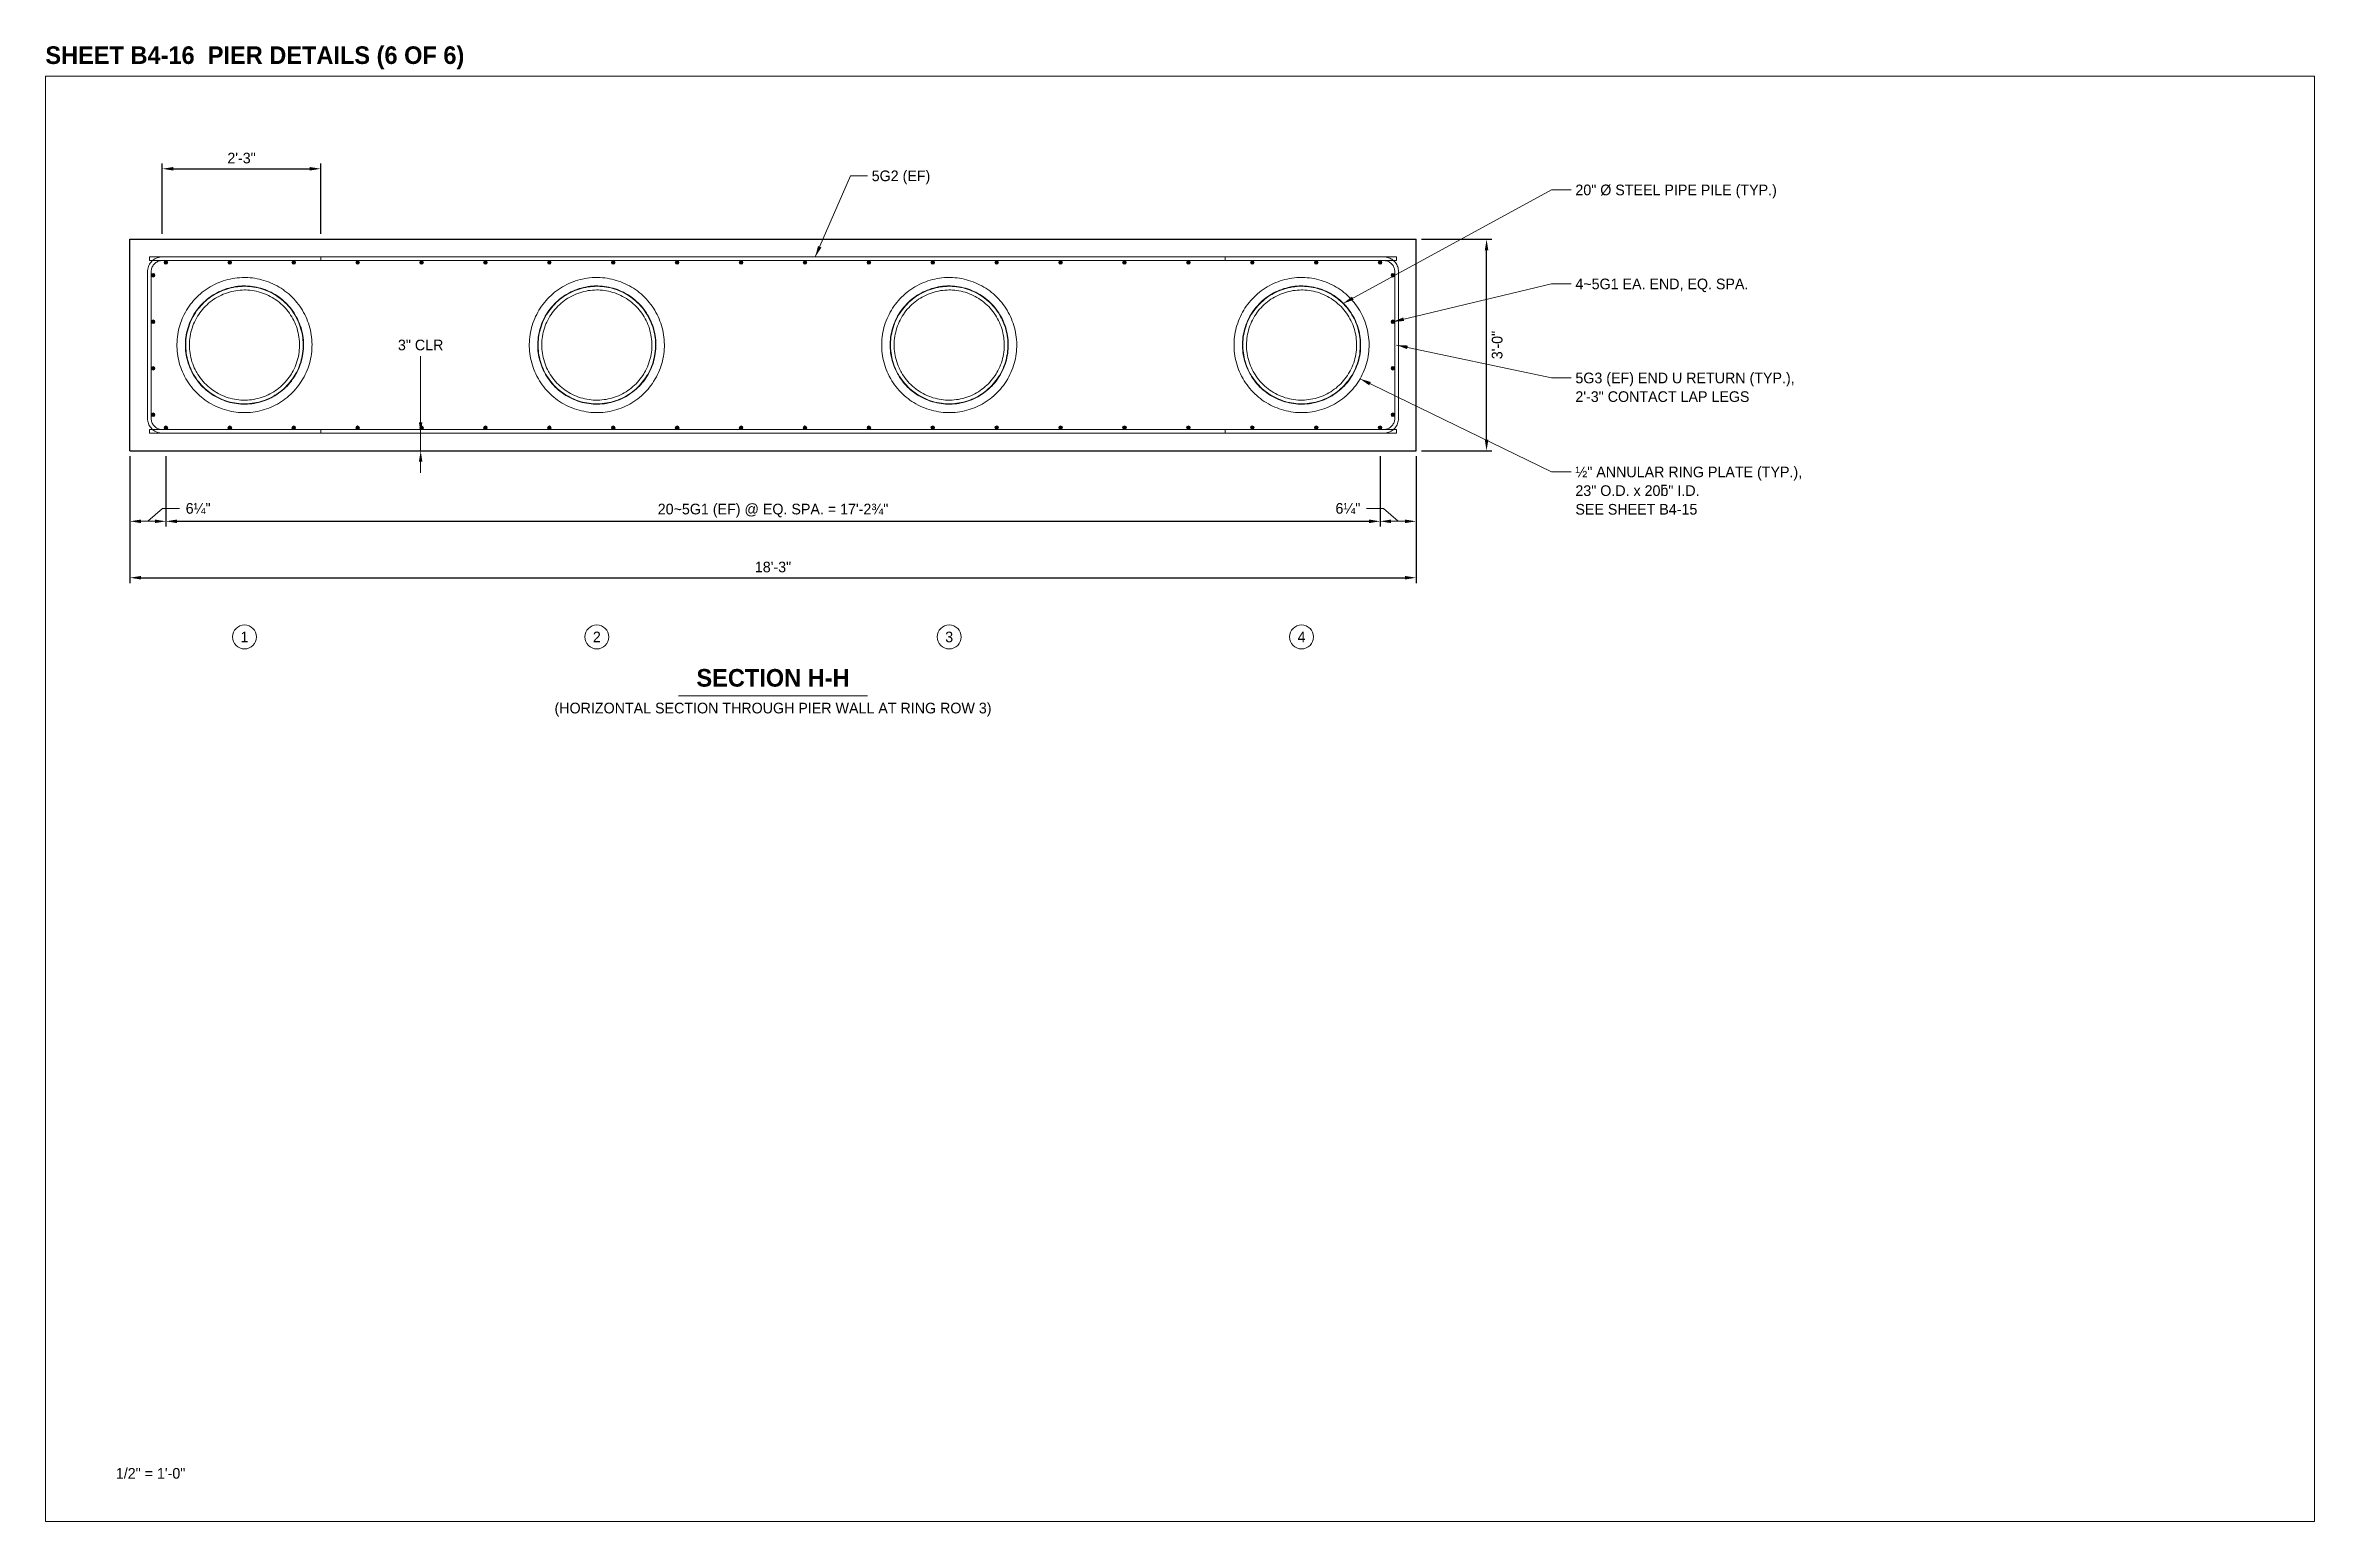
# Model space of a CAD drawing. Extents: x -1 to 861, y -26 to 2.
# Drawn here: x 599 to 631.2, y -19.5 to 1.44 of the extents above; entities that cross this region are included whole.
import ezdxf
from ezdxf.enums import TextEntityAlignment as Align

# ---------------------------------------------------------------- set-up
doc = ezdxf.new("R2010")
doc.units = 21
doc.header["$MEASUREMENT"] = 0
for name, color, linetype, lineweight in [('Border', 7, 'Continuous', 15), ('Dimension', 7, 'Continuous', 9), ('Leader', 7, 'Continuous', 9), ('PileSteel', 30, 'Continuous', 15), ('Rebar', 2, 'Continuous', 15), ('SubStrConc', 3, 'Continuous', 30), ('Symbols', 7, 'Continuous', 15), ('TextStructures', 7, 'Continuous', 9)]:
    doc.layers.add(name, color=color, linetype=linetype, lineweight=lineweight)
doc.styles.add('FDOT Bold (Large)', font='FDOTBold.ttf')
doc.styles.add('FDOT Structures', font='FDOT.ttf')
doc.styles.add('FDOT Structures Annotation', font='FDOT.ttf')
doc.dimstyles.new('FDOT Structures Note-Arrow 1-2', dxfattribs={"dimtxt": 0.1512, "dimasz": 0.1562, "dimexe": 0.0756, "dimexo": 0.0756, "dimgap": 0.0756, "dimtad": 1, "dimdec": 3, "dimlfac": 12, "dimzin": 15, "dimlunit": 4, "dimtxsty": 'FDOT Structures Annotation', "dimcen": 2.5, "dimclrd": 256, "dimclre": 256, "dimclrt": 256, "dimazin": 3, "dimtfac": 0.7, "dimtmove": 0, "dimatfit": 1, "dimtfill": 1, "dimfrac": 1, "dimlwd": -1, "dimlwe": -1})

msp = doc.modelspace()

# ---------------------------------------------------------------- texts
at = {"layer": 'Border', "style": 'FDOT Bold (Large)'}
msp.add_text('SHEET B4-16  PIER DETAILS (6 OF 6)', height=0.250008, dxfattribs=at).set_placement((599, 1.100003), align=Align.BOTTOM_LEFT)
at = {"layer": 'Border', "style": 'FDOT Structures'}
msp.add_text('1/2" = 1\'-0"', height=0.1512, dxfattribs=at).set_placement((600, -18.74), align=Align.TOP_LEFT)
at = {"layer": 'Dimension', "char_height": 0.1512, "attachment_point": 5, "line_spacing_factor": 1.05, "style": 'FDOT Structures Annotation', "bg_fill": 3, "box_fill_scale": 1.1, "bg_fill_color": 0}
for s, insert in [('3" CLR', (604.325032, -2.811868)), ('6¼"', (601.167617, -5.130616))]:
    msp.add_mtext(s, dxfattribs=dict(at, insert=insert))
at = {"layer": 'TextStructures', "style": 'FDOT Structures'}
for s, p in [('5G2 (EF)', (610.725511, -0.41168)), ('20" Ø STEEL PIPE PILE (TYP.)', (620.710542, -0.61168)), ('4~5G1 EA. END, EQ. SPA.', (620.710542, -1.945139))]:
    msp.add_text(s, height=0.1512, dxfattribs=at).set_placement(p, align=Align.MIDDLE_LEFT)
for s, p in [('1', (601.825032, -6.952056)), ('2', (606.825032, -6.952056)), ('3', (611.825032, -6.952056)), ('4', (616.825032, -6.952056))]:
    msp.add_text(s, height=0.1512, dxfattribs=at).set_placement(p, align=Align.MIDDLE_CENTER)
at = {"layer": 'TextStructures'}
for s, height, style, p in [('SECTION H-H', 0.250008, 'FDOT Bold (Large)', (609.325031, -7.732064)), ('(HORIZONTAL SECTION THROUGH PIER WALL AT RING ROW 3)', 0.1512, 'FDOT Structures', (609.325031, -8.081906))]:
    msp.add_text(s, height=height, dxfattribs=dict(at, style=style)).set_placement(p, align=Align.BOTTOM_CENTER)
at = {"layer": 'TextStructures', "char_height": 0.1512, "attachment_point": 1, "line_spacing_factor": 1.05, "style": 'FDOT Structures'}
for s, insert in [('5G3 (EF) END U RETURN (TYP.),\\P2\'-3" CONTACT LAP LEGS', (620.710542, -3.202997)), ('½" ANNULAR RING PLATE (TYP.),\\P23" O.D. x 20ƃ" I.D.\\PSEE SHEET B4-15', (620.710542, -4.536456))]:
    msp.add_mtext(s, dxfattribs=dict(at, insert=insert))

# ---------------------------------------------------------------- blocks, each defined once
blk = doc.blocks.new('_CLOSEDFILLED')
at = {"layer": 'Dimension'}
blk.add_solid([(-1, 0.16), (0, 0), (-1, -0.16)], dxfattribs=at)
blk = doc.blocks.new('*D308')
at = {"layer": 'Dimension'}
for p, q in [((600.2, -4.387656), (600.2, -5.387656)), ((600.710431, -4.387656), (600.710431, -5.387656)), ((600.3562, -5.312056), (600.554231, -5.312056))]:
    blk.add_line(p, q, dxfattribs=at)
at = {"layer": 'Dimension', "xscale": 0.1562, "yscale": 0.1562, "rotation": 180}
blk.add_blockref('_CLOSEDFILLED', (600.2, -5.312056), dxfattribs=at)
at = {"layer": 'Dimension', "xscale": 0.1562, "yscale": 0.1562}
blk.add_blockref('_CLOSEDFILLED', (600.710431, -5.312056), dxfattribs=at)
blk = doc.blocks.new('*D310')
at = {"layer": 'Dimension'}
for p, q in [((617.939631, -4.387656), (617.939631, -5.387656)), ((618.450062, -4.387656), (618.450062, -5.387656)), ((618.095831, -5.312056), (618.293862, -5.312056))]:
    blk.add_line(p, q, dxfattribs=at)
at = {"layer": 'Dimension', "xscale": 0.1562, "yscale": 0.1562, "rotation": 180}
blk.add_blockref('_CLOSEDFILLED', (617.939631, -5.312056), dxfattribs=at)
at = {"layer": 'Dimension', "xscale": 0.1562, "yscale": 0.1562}
blk.add_blockref('_CLOSEDFILLED', (618.450062, -5.312056), dxfattribs=at)
blk = doc.blocks.new('*D313')
at = {"layer": 'Dimension'}
for p, q in [((604.325, -3.905), (604.325, -3.749)), ((604.325, -4.312), (604.325, -4.062)), ((604.325, -4.468), (604.325, -4.624))]:
    blk.add_line(p, q, dxfattribs=at)
at = {"layer": 'Dimension', "xscale": 0.1562, "yscale": 0.1562}
for p, rotation in [((604.325, -4.062), -90.00000000000001), ((604.325, -4.312), 90)]:
    blk.add_blockref('_CLOSEDFILLED', p, dxfattribs=dict(at, rotation=rotation))

# ---------------------------------------------------------------- dimensions: what is measured, and where the dimension line sits
at = {"layer": 'Dimension'}
dim = msp.add_linear_dim(base=(600.2, -5.312056), p1=(600.2, -4.312056), p2=(600.710431, -4.312056), text=' ', dimstyle='FDOT Structures Note-Arrow 1-2', dxfattribs=at)
dim.commit()
dim.dimension.update_dxf_attribs({"geometry": '*D308', "text_midpoint": (600.455216, -5.312056)})

# ---------------------------------------------------------------- hatches: boundary and pattern name
at = {"layer": 'Rebar'}
h = msp.add_hatch(color=256, dxfattribs=at)
h.dxf.hatch_style = 1
edge = h.paths.add_edge_path()
edge.add_arc((600.528136, -1.822466), 0.026042, 0, 360)
h = msp.add_hatch(color=256, dxfattribs=at)
h.dxf.hatch_style = 1
edge = h.paths.add_edge_path()
edge.add_arc((600.710424, -1.640171), 0.026042, 0, 360)
h = msp.add_hatch(color=256, dxfattribs=at)
h.dxf.hatch_style = 1
edge = h.paths.add_edge_path()
edge.add_arc((601.617222, -1.640152), 0.026042, 0, 360)
h = msp.add_hatch(color=256, dxfattribs=at)
h.dxf.hatch_style = 1
edge = h.paths.add_edge_path()
edge.add_arc((602.52402, -1.640133), 0.026042, 0, 360)
h = msp.add_hatch(color=256, dxfattribs=at)
h.dxf.hatch_style = 1
edge = h.paths.add_edge_path()
edge.add_arc((603.430818, -1.640114), 0.026042, 0, 360)
h = msp.add_hatch(color=256, dxfattribs=at)
h.dxf.hatch_style = 1
edge = h.paths.add_edge_path()
edge.add_arc((604.337617, -1.640096), 0.026042, 0, 360)
h = msp.add_hatch(color=256, dxfattribs=at)
h.dxf.hatch_style = 1
edge = h.paths.add_edge_path()
edge.add_arc((605.244415, -1.640077), 0.026042, 0, 360)
h = msp.add_hatch(color=256, dxfattribs=at)
h.dxf.hatch_style = 1
edge = h.paths.add_edge_path()
edge.add_arc((606.151213, -1.640058), 0.026042, 0, 360)
h = msp.add_hatch(color=256, dxfattribs=at)
h.dxf.hatch_style = 1
edge = h.paths.add_edge_path()
edge.add_arc((607.058011, -1.64004), 0.026042, 0, 360)
h = msp.add_hatch(color=256, dxfattribs=at)
h.dxf.hatch_style = 1
edge = h.paths.add_edge_path()
edge.add_arc((607.96481, -1.640021), 0.026042, 0, 360)
h = msp.add_hatch(color=256, dxfattribs=at)
h.dxf.hatch_style = 1
edge = h.paths.add_edge_path()
edge.add_arc((608.871608, -1.640002), 0.026042, 0, 360)
h = msp.add_hatch(color=256, dxfattribs=at)
h.dxf.hatch_style = 1
edge = h.paths.add_edge_path()
edge.add_arc((609.778406, -1.639983), 0.026042, 0, 360)
h = msp.add_hatch(color=256, dxfattribs=at)
h.dxf.hatch_style = 1
edge = h.paths.add_edge_path()
edge.add_arc((610.685204, -1.639965), 0.026042, 0, 360)
h = msp.add_hatch(color=256, dxfattribs=at)
h.dxf.hatch_style = 1
edge = h.paths.add_edge_path()
edge.add_arc((611.592003, -1.639946), 0.026042, 0, 360)
h = msp.add_hatch(color=256, dxfattribs=at)
h.dxf.hatch_style = 1
edge = h.paths.add_edge_path()
edge.add_arc((612.498801, -1.639927), 0.026042, 0, 360)
h = msp.add_hatch(color=256, dxfattribs=at)
h.dxf.hatch_style = 1
edge = h.paths.add_edge_path()
edge.add_arc((613.405599, -1.639909), 0.026042, 0, 360)
h = msp.add_hatch(color=256, dxfattribs=at)
h.dxf.hatch_style = 1
edge = h.paths.add_edge_path()
edge.add_arc((614.312397, -1.63989), 0.026042, 0, 360)
h = msp.add_hatch(color=256, dxfattribs=at)
h.dxf.hatch_style = 1
edge = h.paths.add_edge_path()
edge.add_arc((615.219196, -1.639871), 0.026042, 0, 360)
h = msp.add_hatch(color=256, dxfattribs=at)
h.dxf.hatch_style = 1
edge = h.paths.add_edge_path()
edge.add_arc((616.125994, -1.639852), 0.026042, 0, 360)
h = msp.add_hatch(color=256, dxfattribs=at)
h.dxf.hatch_style = 1
edge = h.paths.add_edge_path()
edge.add_arc((617.032792, -1.639834), 0.026042, 0, 360)
h = msp.add_hatch(color=256, dxfattribs=at)
h.dxf.hatch_style = 1
edge = h.paths.add_edge_path()
edge.add_arc((617.93959, -1.639815), 0.026042, 0, 360)
h = msp.add_hatch(color=256, dxfattribs=at)
h.dxf.hatch_style = 1
edge = h.paths.add_edge_path()
edge.add_arc((618.121886, -1.822103), 0.026042, 0, 360)
h = msp.add_hatch(color=256, dxfattribs=at)
h.dxf.hatch_style = 1
edge = h.paths.add_edge_path()
edge.add_arc((600.528149, -2.482188), 0.026042, 0, 360)
h = msp.add_hatch(color=256, dxfattribs=at)
h.dxf.hatch_style = 1
edge = h.paths.add_edge_path()
edge.add_arc((618.121899, -2.481825), 0.026042, 0, 360)
h = msp.add_hatch(color=256, dxfattribs=at)
h.dxf.hatch_style = 1
edge = h.paths.add_edge_path()
edge.add_arc((600.528163, -3.141911), 0.026042, 0, 360)
h = msp.add_hatch(color=256, dxfattribs=at)
h.dxf.hatch_style = 1
edge = h.paths.add_edge_path()
edge.add_arc((618.121913, -3.141547), 0.026042, 0, 360)
h = msp.add_hatch(color=256, dxfattribs=at)
h.dxf.hatch_style = 1
edge = h.paths.add_edge_path()
edge.add_arc((600.528177, -3.801633), 0.026042, 0, 360)
h = msp.add_hatch(color=256, dxfattribs=at)
h.dxf.hatch_style = 1
edge = h.paths.add_edge_path()
edge.add_arc((618.121927, -3.80127), 0.026042, 0, 360)
h = msp.add_hatch(color=256, dxfattribs=at)
h.dxf.hatch_style = 1
edge = h.paths.add_edge_path()
edge.add_arc((600.710472, -3.983921), 0.026042, 0, 360)
h = msp.add_hatch(color=256, dxfattribs=at)
h.dxf.hatch_style = 1
edge = h.paths.add_edge_path()
edge.add_arc((601.61727, -3.983902), 0.026042, 0, 360)
h = msp.add_hatch(color=256, dxfattribs=at)
h.dxf.hatch_style = 1
edge = h.paths.add_edge_path()
edge.add_arc((602.524069, -3.983883), 0.026042, 0, 360)
h = msp.add_hatch(color=256, dxfattribs=at)
h.dxf.hatch_style = 1
edge = h.paths.add_edge_path()
edge.add_arc((603.430867, -3.983864), 0.026042, 0, 360)
h = msp.add_hatch(color=256, dxfattribs=at)
h.dxf.hatch_style = 1
edge = h.paths.add_edge_path()
edge.add_arc((604.337665, -3.983846), 0.026042, 0, 360)
h = msp.add_hatch(color=256, dxfattribs=at)
h.dxf.hatch_style = 1
edge = h.paths.add_edge_path()
edge.add_arc((605.244463, -3.983827), 0.026042, 0, 360)
h = msp.add_hatch(color=256, dxfattribs=at)
h.dxf.hatch_style = 1
edge = h.paths.add_edge_path()
edge.add_arc((606.151262, -3.983808), 0.026042, 0, 360)
h = msp.add_hatch(color=256, dxfattribs=at)
h.dxf.hatch_style = 1
edge = h.paths.add_edge_path()
edge.add_arc((607.05806, -3.98379), 0.026042, 0, 360)
h = msp.add_hatch(color=256, dxfattribs=at)
h.dxf.hatch_style = 1
edge = h.paths.add_edge_path()
edge.add_arc((607.964858, -3.983771), 0.026042, 0, 360)
h = msp.add_hatch(color=256, dxfattribs=at)
h.dxf.hatch_style = 1
edge = h.paths.add_edge_path()
edge.add_arc((608.871656, -3.983752), 0.026042, 0, 360)
h = msp.add_hatch(color=256, dxfattribs=at)
h.dxf.hatch_style = 1
edge = h.paths.add_edge_path()
edge.add_arc((609.778455, -3.983733), 0.026042, 0, 360)
h = msp.add_hatch(color=256, dxfattribs=at)
h.dxf.hatch_style = 1
edge = h.paths.add_edge_path()
edge.add_arc((610.685253, -3.983715), 0.026042, 0, 360)
h = msp.add_hatch(color=256, dxfattribs=at)
h.dxf.hatch_style = 1
edge = h.paths.add_edge_path()
edge.add_arc((611.592051, -3.983696), 0.026042, 0, 360)
h = msp.add_hatch(color=256, dxfattribs=at)
h.dxf.hatch_style = 1
edge = h.paths.add_edge_path()
edge.add_arc((612.498849, -3.983677), 0.026042, 0, 360)
h = msp.add_hatch(color=256, dxfattribs=at)
h.dxf.hatch_style = 1
edge = h.paths.add_edge_path()
edge.add_arc((613.405648, -3.983659), 0.026042, 0, 360)
h = msp.add_hatch(color=256, dxfattribs=at)
h.dxf.hatch_style = 1
edge = h.paths.add_edge_path()
edge.add_arc((614.312446, -3.98364), 0.026042, 0, 360)
h = msp.add_hatch(color=256, dxfattribs=at)
h.dxf.hatch_style = 1
edge = h.paths.add_edge_path()
edge.add_arc((615.219244, -3.983621), 0.026042, 0, 360)
h = msp.add_hatch(color=256, dxfattribs=at)
h.dxf.hatch_style = 1
edge = h.paths.add_edge_path()
edge.add_arc((616.126042, -3.983602), 0.026042, 0, 360)
h = msp.add_hatch(color=256, dxfattribs=at)
h.dxf.hatch_style = 1
edge = h.paths.add_edge_path()
edge.add_arc((617.032841, -3.983584), 0.026042, 0, 360)
h = msp.add_hatch(color=256, dxfattribs=at)
h.dxf.hatch_style = 1
edge = h.paths.add_edge_path()
edge.add_arc((617.939639, -3.983565), 0.026042, 0, 360)

# ---------------------------------------------------------------- linework, layer by layer
at = {"layer": 'Leader'}
msp.add_lwpolyline([(609.925031, -1.561685), (610.425031, -0.41168), (610.665031, -0.41168)], dxfattribs=at)
for points in [[(609.925031, -1.561685), (609.963437, -1.408059), (610.011186, -1.428819)], [(617.414287, -2.222457), (617.538986, -2.124854), (617.5639, -2.170572)], [(618.121899, -2.481825), (618.267785, -2.420234), (618.279875, -2.470878)], [(617.654972, -3.29088), (617.806817, -3.335816), (617.784035, -3.382634)]]:
    msp.add_solid(points, dxfattribs=at)
at = {"layer": 'PileSteel'}
for points in [[(601.825011, -1.853689), (601.790861, -1.854299), (601.756769, -1.856124), (601.722777, -1.85916), (601.688928, -1.863403), (601.655265, -1.868846), (601.62183, -1.87548), (601.588665, -1.883296), (601.555811, -1.892282), (601.523308, -1.902426), (601.491198, -1.913714), (601.459521, -1.92613), (601.428315, -1.939659), (601.39762, -1.95428), (601.367473, -1.969976), (601.337911, -1.986725), (601.308971, -2.004505), (601.280689, -2.023293), (601.2531, -2.043064), (601.226236, -2.063793), (601.200131, -2.085453), (601.174818, -2.108016), (601.150326, -2.131452), (601.126686, -2.155733), (601.103926, -2.180825), (601.082074, -2.206698), (601.061156, -2.233319), (601.041198, -2.260653), (601.022223, -2.288666), (601.004254, -2.317322), (600.987313, -2.346586), (600.97142, -2.376419), (600.956593, -2.406785), (600.94285, -2.437645), (600.930206, -2.468961), (600.918678, -2.500692), (600.908277, -2.5328), (600.899017, -2.565244), (600.890906, -2.597983), (600.883954, -2.630977), (600.87817, -2.664185), (600.873557, -2.697565), (600.870122, -2.731075), (600.867868, -2.764675), (600.866796, -2.798322), (600.866905, -2.831975), (600.868196, -2.865593), (600.870665, -2.899133), (600.874308, -2.932555), (600.879119, -2.965817), (600.885091, -2.998878), (600.892215, -3.031699), (600.900482, -3.064238), (600.909881, -3.096456), (600.920397, -3.128314), (600.932018, -3.159773), (600.944727, -3.190795), (600.958509, -3.221341), (600.973343, -3.251376), (600.9951, -3.291207), (601.012703, -3.320477), (601.031329, -3.349089), (601.050955, -3.377009), (601.071554, -3.404201), (601.093099, -3.430633), (601.115562, -3.456271), (601.138913, -3.481085), (601.163122, -3.505045), (601.188159, -3.528121), (601.213989, -3.550285), (601.240581, -3.57151), (601.267899, -3.591771), (601.29591, -3.611043), (601.324576, -3.629303), (601.353862, -3.64653), (601.38373, -3.662702), (601.414142, -3.677801), (601.445059, -3.691809), (601.476443, -3.704709), (601.508253, -3.716486), (601.54045, -3.727127), (601.572992, -3.73662), (601.60584, -3.744953), (601.63895, -3.752117), (601.672283, -3.758105), (601.705796, -3.76291), (601.739447, -3.766527), (601.773195, -3.768953), (601.806996, -3.770186), (601.84081, -3.770226), (601.874593, -3.769074), (601.908304, -3.766731), (601.941901, -3.763203), (601.975343, -3.758495), (602.008587, -3.752613), (602.041594, -3.745566), (602.074321, -3.737364), (602.10673, -3.728019), (602.138779, -3.717542), (602.17043, -3.705948), (602.201644, -3.693252), (602.232383, -3.679472), (602.262608, -3.664624), (602.292284, -3.648729), (602.321373, -3.631808), (602.349841, -3.613881), (602.377654, -3.594973), (602.404776, -3.575107), (602.431177, -3.55431), (602.456823, -3.532607), (602.481684, -3.510027), (602.50573, -3.486598), (602.528933, -3.462349), (602.551265, -3.437313), (602.572698, -3.41152), (602.593209, -3.385002), (602.612772, -3.357794), (602.631366, -3.329929), (602.654982, -3.291172), (602.671529, -3.261293), (602.686995, -3.230855), (602.701361, -3.199899), (602.714611, -3.168464), (602.726729, -3.13659), (602.737701, -3.104317), (602.747515, -3.071687), (602.75616, -3.038741), (602.763626, -3.005522), (602.769905, -2.97207), (602.774991, -2.938428), (602.778878, -2.904639), (602.781564, -2.870745), (602.783044, -2.836789), (602.78332, -2.802814), (602.782392, -2.768861), (602.780262, -2.734974), (602.776934, -2.701195), (602.772414, -2.667566), (602.766708, -2.634129), (602.759825, -2.600925), (602.751775, -2.567996), (602.742568, -2.535383), (602.732217, -2.503126), (602.720736, -2.471265), (602.708141, -2.43984), (602.694448, -2.408888), (602.679675, -2.378449), (602.663842, -2.348559), (602.64697, -2.319256), (602.62908, -2.290575), (602.610196, -2.262552), (602.590342, -2.23522), (602.569544, -2.208613), (602.547828, -2.182763), (602.525222, -2.157702), (602.501755, -2.13346), (602.477457, -2.110067), (602.452359, -2.087549), (602.426493, -2.065936), (602.399892, -2.045252), (602.372588, -2.025522), (602.344617, -2.006769), (602.316014, -1.989017), (602.286814, -1.972285), (602.257055, -1.956594), (602.226774, -1.941962), (602.196009, -1.928406), (602.164798, -1.915942), (602.13318, -1.904583), (602.101194, -1.894343), (602.06888, -1.885232), (602.036279, -1.877262), (602.003431, -1.870441), (601.970377, -1.864776), (601.937157, -1.860271), (601.903812, -1.856933), (601.870384, -1.854763), (601.825011, -1.853689)], [(606.825011, -1.853586), (606.790861, -1.854196), (606.756769, -1.856021), (606.722777, -1.859057), (606.688928, -1.8633), (606.655265, -1.868743), (606.62183, -1.875377), (606.588665, -1.883193), (606.555811, -1.892179), (606.523308, -1.902323), (606.491198, -1.913611), (606.459521, -1.926027), (606.428315, -1.939555), (606.39762, -1.954177), (606.367473, -1.969873), (606.337911, -1.986622), (606.308971, -2.004402), (606.280689, -2.02319), (606.2531, -2.042961), (606.226236, -2.06369), (606.200131, -2.08535), (606.174818, -2.107913), (606.150326, -2.131349), (606.126686, -2.155629), (606.103926, -2.180722), (606.082074, -2.206595), (606.061156, -2.233216), (606.041198, -2.26055), (606.022223, -2.288563), (606.004254, -2.317219), (605.987313, -2.346483), (605.97142, -2.376316), (605.956593, -2.406682), (605.94285, -2.437542), (605.930206, -2.468857), (605.918678, -2.500589), (605.908277, -2.532697), (605.899017, -2.56514), (605.890906, -2.59788), (605.883954, -2.630874), (605.87817, -2.664082), (605.873557, -2.697461), (605.870122, -2.730972), (605.867868, -2.764572), (605.866796, -2.798219), (605.866905, -2.831872), (605.868196, -2.86549), (605.870665, -2.89903), (605.874308, -2.932451), (605.879119, -2.965714), (605.885091, -2.998775), (605.892215, -3.031596), (605.900482, -3.064135), (605.909881, -3.096353), (605.920397, -3.128211), (605.932018, -3.15967), (605.944727, -3.190692), (605.958509, -3.221238), (605.973343, -3.251273), (605.9951, -3.291103), (606.012703, -3.320374), (606.031329, -3.348986), (606.050955, -3.376906), (606.071554, -3.404098), (606.093099, -3.430529), (606.115562, -3.456168), (606.138913, -3.480982), (606.163122, -3.504942), (606.188159, -3.528018), (606.213989, -3.550181), (606.240581, -3.571407), (606.267899, -3.591668), (606.29591, -3.61094), (606.324576, -3.6292), (606.353862, -3.646427), (606.38373, -3.662599), (606.414142, -3.677698), (606.445059, -3.691706), (606.476443, -3.704606), (606.508253, -3.716383), (606.54045, -3.727024), (606.572992, -3.736516), (606.60584, -3.744849), (606.63895, -3.752014), (606.672283, -3.758001), (606.705796, -3.762806), (606.739447, -3.766424), (606.773195, -3.76885), (606.806996, -3.770083), (606.84081, -3.770123), (606.874593, -3.76897), (606.908304, -3.766628), (606.941901, -3.7631), (606.975343, -3.758392), (607.008587, -3.75251), (607.041594, -3.745463), (607.074321, -3.737261), (607.10673, -3.727916), (607.138779, -3.717439), (607.17043, -3.705845), (607.201644, -3.693149), (607.232383, -3.679368), (607.262608, -3.664521), (607.292284, -3.648626), (607.321373, -3.631704), (607.349841, -3.613778), (607.377654, -3.59487), (607.404776, -3.575004), (607.431177, -3.554207), (607.456823, -3.532504), (607.481684, -3.509924), (607.50573, -3.486495), (607.528933, -3.462246), (607.551265, -3.43721), (607.572698, -3.411416), (607.593209, -3.384899), (607.612772, -3.357691), (607.631366, -3.329826), (607.654982, -3.291069), (607.671529, -3.26119), (607.686995, -3.230752), (607.701361, -3.199796), (607.714611, -3.168361), (607.726729, -3.136486), (607.737701, -3.104214), (607.747515, -3.071584), (607.75616, -3.038638), (607.763626, -3.005418), (607.769905, -2.971966), (607.774991, -2.938325), (607.778878, -2.904536), (607.781564, -2.870642), (607.783044, -2.836686), (607.78332, -2.80271), (607.782392, -2.768758), (607.780262, -2.734871), (607.776934, -2.701092), (607.772414, -2.667463), (607.766708, -2.634025), (607.759825, -2.600822), (607.751775, -2.567893), (607.742568, -2.53528), (607.732217, -2.503023), (607.720736, -2.471162), (607.708141, -2.439737), (607.694448, -2.408785), (607.679675, -2.378346), (607.663842, -2.348456), (607.64697, -2.319153), (607.62908, -2.290472), (607.610196, -2.262449), (607.590342, -2.235117), (607.569544, -2.20851), (607.547828, -2.18266), (607.525222, -2.157599), (607.501755, -2.133357), (607.477457, -2.109963), (607.452359, -2.087446), (607.426493, -2.065833), (607.399892, -2.045148), (607.372588, -2.025418), (607.344617, -2.006666), (607.316014, -1.988914), (607.286814, -1.972182), (607.257055, -1.956491), (607.226774, -1.941859), (607.196009, -1.928303), (607.164798, -1.915838), (607.13318, -1.90448), (607.101194, -1.894239), (607.06888, -1.885129), (607.036279, -1.877159), (607.003431, -1.870338), (606.970377, -1.864672), (606.937157, -1.860168), (606.903812, -1.85683), (606.870384, -1.85466), (606.825011, -1.853586)], [(611.825011, -1.853483), (611.790861, -1.854092), (611.756769, -1.855917), (611.722777, -1.858954), (611.688928, -1.863197), (611.655265, -1.86864), (611.62183, -1.875274), (611.588665, -1.883089), (611.555811, -1.892076), (611.523308, -1.90222), (611.491198, -1.913508), (611.459521, -1.925924), (611.428315, -1.939452), (611.39762, -1.954074), (611.367473, -1.969769), (611.337911, -1.986518), (611.308971, -2.004298), (611.280689, -2.023086), (611.2531, -2.042858), (611.226236, -2.063587), (611.200131, -2.085247), (611.174818, -2.10781), (611.150326, -2.131246), (611.126686, -2.155526), (611.103926, -2.180619), (611.082074, -2.206492), (611.061156, -2.233113), (611.041198, -2.260447), (611.022223, -2.28846), (611.004254, -2.317116), (610.987313, -2.346379), (610.97142, -2.376213), (610.956593, -2.406579), (610.94285, -2.437439), (610.930206, -2.468754), (610.918678, -2.500486), (610.908277, -2.532593), (610.899017, -2.565037), (610.890906, -2.597777), (610.883954, -2.630771), (610.87817, -2.663978), (610.873557, -2.697358), (610.870122, -2.730869), (610.867868, -2.764469), (610.866796, -2.798116), (610.866905, -2.831769), (610.868196, -2.865386), (610.870665, -2.898927), (610.874308, -2.932348), (610.879119, -2.96561), (610.885091, -2.998672), (610.892215, -3.031492), (610.900482, -3.064032), (610.909881, -3.09625), (610.920397, -3.128108), (610.932018, -3.159567), (610.944727, -3.190588), (610.958509, -3.221135), (610.973343, -3.251169), (610.9951, -3.291), (611.012703, -3.32027), (611.031329, -3.348883), (611.050955, -3.376802), (611.071554, -3.403995), (611.093099, -3.430426), (611.115562, -3.456065), (611.138913, -3.480879), (611.163122, -3.504839), (611.188159, -3.527914), (611.213989, -3.550078), (611.240581, -3.571304), (611.267899, -3.591564), (611.29591, -3.610837), (611.324576, -3.629097), (611.353862, -3.646324), (611.38373, -3.662496), (611.414142, -3.677595), (611.445059, -3.691603), (611.476443, -3.704503), (611.508253, -3.71628), (611.54045, -3.726921), (611.572992, -3.736413), (611.60584, -3.744746), (611.63895, -3.75191), (611.672283, -3.757898), (611.705796, -3.762703), (611.739447, -3.766321), (611.773195, -3.768747), (611.806996, -3.76998), (611.84081, -3.77002), (611.874593, -3.768867), (611.908304, -3.766525), (611.941901, -3.762997), (611.975343, -3.758288), (612.008587, -3.752407), (612.041594, -3.74536), (612.074321, -3.737158), (612.10673, -3.727812), (612.138779, -3.717336), (612.17043, -3.705742), (612.201644, -3.693046), (612.232383, -3.679265), (612.262608, -3.664418), (612.292284, -3.648523), (612.321373, -3.631601), (612.349841, -3.613675), (612.377654, -3.594767), (612.404776, -3.574901), (612.431177, -3.554104), (612.456823, -3.532401), (612.481684, -3.509821), (612.50573, -3.486391), (612.528933, -3.462143), (612.551265, -3.437106), (612.572698, -3.411313), (612.593209, -3.384796), (612.612772, -3.357588), (612.631366, -3.329723), (612.654982, -3.290966), (612.671529, -3.261086), (612.686995, -3.230649), (612.701361, -3.199693), (612.714611, -3.168258), (612.726729, -3.136383), (612.737701, -3.104111), (612.747515, -3.071481), (612.75616, -3.038535), (612.763626, -3.005315), (612.769905, -2.971863), (612.774991, -2.938222), (612.778878, -2.904433), (612.781564, -2.870539), (612.783044, -2.836583), (612.78332, -2.802607), (612.782392, -2.768655), (612.780262, -2.734768), (612.776934, -2.700989), (612.772414, -2.667359), (612.766708, -2.633922), (612.759825, -2.600719), (612.751775, -2.56779), (612.742568, -2.535177), (612.732217, -2.50292), (612.720736, -2.471059), (612.708141, -2.439633), (612.694448, -2.408682), (612.679675, -2.378243), (612.663842, -2.348353), (612.64697, -2.31905), (612.62908, -2.290369), (612.610196, -2.262346), (612.590342, -2.235014), (612.569544, -2.208407), (612.547828, -2.182557), (612.525222, -2.157496), (612.501755, -2.133254), (612.477457, -2.10986), (612.452359, -2.087343), (612.426493, -2.065729), (612.399892, -2.045045), (612.372588, -2.025315), (612.344617, -2.006563), (612.316014, -1.98881), (612.286814, -1.972079), (612.257055, -1.956388), (612.226774, -1.941756), (612.196009, -1.9282), (612.164798, -1.915735), (612.13318, -1.904376), (612.101194, -1.894136), (612.06888, -1.885026), (612.036279, -1.877056), (612.003431, -1.870235), (611.970377, -1.864569), (611.937157, -1.860065), (611.903812, -1.856727), (611.870384, -1.854557), (611.825011, -1.853483)], [(616.825011, -1.85338), (616.790861, -1.853989), (616.756769, -1.855814), (616.722777, -1.858851), (616.688928, -1.863094), (616.655265, -1.868536), (616.62183, -1.875171), (616.588665, -1.882986), (616.555811, -1.891972), (616.523308, -1.902117), (616.491198, -1.913404), (616.459521, -1.925821), (616.428315, -1.939349), (616.39762, -1.953971), (616.367473, -1.969666), (616.337911, -1.986415), (616.308971, -2.004195), (616.280689, -2.022983), (616.2531, -2.042755), (616.226236, -2.063484), (616.200131, -2.085144), (616.174818, -2.107706), (616.150326, -2.131143), (616.126686, -2.155423), (616.103926, -2.180516), (616.082074, -2.206389), (616.061156, -2.233009), (616.041198, -2.260344), (616.022223, -2.288357), (616.004254, -2.317013), (615.987313, -2.346276), (615.97142, -2.37611), (615.956593, -2.406476), (615.94285, -2.437336), (615.930206, -2.468651), (615.918678, -2.500382), (615.908277, -2.53249), (615.899017, -2.564934), (615.890906, -2.597673), (615.883954, -2.630668), (615.87817, -2.663875), (615.873557, -2.697255), (615.870122, -2.730766), (615.867868, -2.764365), (615.866796, -2.798013), (615.866905, -2.831666), (615.868196, -2.865283), (615.870665, -2.898823), (615.874308, -2.932245), (615.879119, -2.965507), (615.885091, -2.998569), (615.892215, -3.031389), (615.900482, -3.063929), (615.909881, -3.096147), (615.920397, -3.128005), (615.932018, -3.159464), (615.944727, -3.190485), (615.958509, -3.221032), (615.973343, -3.251066), (615.9951, -3.290897), (616.012703, -3.320167), (616.031329, -3.34878), (616.050955, -3.376699), (616.071554, -3.403891), (616.093099, -3.430323), (616.115562, -3.455962), (616.138913, -3.480776), (616.163122, -3.504735), (616.188159, -3.527811), (616.213989, -3.549975), (616.240581, -3.5712), (616.267899, -3.591461), (616.29591, -3.610733), (616.324576, -3.628994), (616.353862, -3.646221), (616.38373, -3.662393), (616.414142, -3.677492), (616.445059, -3.6915), (616.476443, -3.7044), (616.508253, -3.716177), (616.54045, -3.726818), (616.572992, -3.73631), (616.60584, -3.744643), (616.63895, -3.751807), (616.672283, -3.757795), (616.705796, -3.7626), (616.739447, -3.766217), (616.773195, -3.768644), (616.806996, -3.769877), (616.84081, -3.769917), (616.874593, -3.768764), (616.908304, -3.766422), (616.941901, -3.762894), (616.975343, -3.758185), (617.008587, -3.752303), (617.041594, -3.745257), (617.074321, -3.737055), (617.10673, -3.727709), (617.138779, -3.717232), (617.17043, -3.705638), (617.201644, -3.692943), (617.232383, -3.679162), (617.262608, -3.664315), (617.292284, -3.64842), (617.321373, -3.631498), (617.349841, -3.613572), (617.377654, -3.594663), (617.404776, -3.574798), (617.431177, -3.554), (617.456823, -3.532298), (617.481684, -3.509717), (617.50573, -3.486288), (617.528933, -3.46204), (617.551265, -3.437003), (617.572698, -3.41121), (617.593209, -3.384693), (617.612772, -3.357484), (617.631366, -3.32962), (617.654982, -3.290863), (617.671529, -3.260983), (617.686995, -3.230546), (617.701361, -3.19959), (617.714611, -3.168154), (617.726729, -3.13628), (617.737701, -3.104007), (617.747515, -3.071378), (617.75616, -3.038432), (617.763626, -3.005212), (617.769905, -2.97176), (617.774991, -2.938118), (617.778878, -2.904329), (617.781564, -2.870436), (617.783044, -2.83648), (617.78332, -2.802504), (617.782392, -2.768551), (617.780262, -2.734664), (617.776934, -2.700885), (617.772414, -2.667256), (617.766708, -2.633819), (617.759825, -2.600616), (617.751775, -2.567687), (617.742568, -2.535074), (617.732217, -2.502817), (617.720736, -2.470956), (617.708141, -2.43953), (617.694448, -2.408579), (617.679675, -2.378139), (617.663842, -2.34825), (617.64697, -2.318947), (617.62908, -2.290266), (617.610196, -2.262242), (617.590342, -2.234911), (617.569544, -2.208304), (617.547828, -2.182454), (617.525222, -2.157393), (617.501755, -2.133151), (617.477457, -2.109757), (617.452359, -2.08724), (617.426493, -2.065626), (617.399892, -2.044942), (617.372588, -2.025212), (617.344617, -2.00646), (617.316014, -1.988707), (617.286814, -1.971976), (617.257055, -1.956285), (617.226774, -1.941653), (617.196009, -1.928097), (617.164798, -1.915632), (617.13318, -1.904273), (617.101194, -1.894033), (617.06888, -1.884923), (617.036279, -1.876953), (617.003431, -1.870132), (616.970377, -1.864466), (616.937157, -1.859962), (616.903812, -1.856624), (616.870384, -1.854454), (616.825011, -1.85338)], [(601.825014, -1.973481), (601.793048, -1.974091), (601.761144, -1.975918), (601.729348, -1.978958), (601.697705, -1.983204), (601.66626, -1.988649), (601.63506, -1.995284), (601.604147, -2.003096), (601.573567, -2.012074), (601.543363, -2.022203), (601.513577, -2.033467), (601.484253, -2.045849), (601.45543, -2.059329), (601.427152, -2.073887), (601.399456, -2.089501), (601.372382, -2.106146), (601.345969, -2.123799), (601.320253, -2.142432), (601.29527, -2.162019), (601.271055, -2.182529), (601.247642, -2.203932), (601.225064, -2.226197), (601.203351, -2.249292), (601.182534, -2.273182), (601.162641, -2.297832), (601.1437, -2.323207), (601.125737, -2.349269), (601.108777, -2.375982), (601.092841, -2.403305), (601.077953, -2.431199), (601.064131, -2.459625), (601.051395, -2.488542), (601.039762, -2.517907), (601.029246, -2.547678), (601.019861, -2.577814), (601.01162, -2.60827), (601.004533, -2.639004), (600.998609, -2.669972), (600.993854, -2.701128), (600.990275, -2.732431), (600.987875, -2.763833), (600.986656, -2.795292), (600.986619, -2.826763), (600.987762, -2.858202), (600.990082, -2.889563), (600.993575, -2.920803), (600.998235, -2.951879), (601.004052, -2.982746), (601.011019, -3.013361), (601.019124, -3.043682), (601.028353, -3.073666), (601.038694, -3.103271), (601.050128, -3.132457), (601.06264, -3.161183), (601.076211, -3.189409), (601.090819, -3.217096), (601.098841, -3.231309), (601.115353, -3.258687), (601.132887, -3.285403), (601.151418, -3.311419), (601.170916, -3.3367), (601.191354, -3.361209), (601.2127, -3.384913), (601.234922, -3.407777), (601.257987, -3.429771), (601.281861, -3.450865), (601.306509, -3.471027), (601.331894, -3.490232), (601.35798, -3.508453), (601.384726, -3.525664), (601.412096, -3.541843), (601.440048, -3.556966), (601.468543, -3.571014), (601.497538, -3.583969), (601.526991, -3.595811), (601.556861, -3.606527), (601.587103, -3.616101), (601.617675, -3.624522), (601.648532, -3.631779), (601.67963, -3.637862), (601.710924, -3.642764), (601.742369, -3.64648), (601.773922, -3.649005), (601.805535, -3.650338), (601.837166, -3.650477), (601.868767, -3.649423), (601.900296, -3.64718), (601.931706, -3.643751), (601.962954, -3.639144), (601.993995, -3.633365), (602.024785, -3.626425), (602.055282, -3.618333), (602.085441, -3.609104), (602.115222, -3.598751), (602.144582, -3.58729), (602.17348, -3.574739), (602.201876, -3.561116), (602.229729, -3.546442), (602.257003, -3.530739), (602.283658, -3.51403), (602.309657, -3.49634), (602.334966, -3.477694), (602.359548, -3.458122), (602.383371, -3.43765), (602.406401, -3.416309), (602.428607, -3.394129), (602.449959, -3.371144), (602.470428, -3.347387), (602.489986, -3.322891), (602.508608, -3.297692), (602.526267, -3.271827), (602.542941, -3.245332), (602.551238, -3.231279), (602.566693, -3.20329), (602.581062, -3.174747), (602.594328, -3.145691), (602.606472, -3.116164), (602.617479, -3.08621), (602.627334, -3.055872), (602.636024, -3.025195), (602.643539, -2.994223), (602.649869, -2.963001), (602.655007, -2.931574), (602.658946, -2.899987), (602.661683, -2.868286), (602.663215, -2.836517), (602.663541, -2.804725), (602.662662, -2.772956), (602.660581, -2.741255), (602.657302, -2.709667), (602.652832, -2.678238), (602.647177, -2.647013), (602.640347, -2.616035), (602.632354, -2.585349), (602.62321, -2.554997), (602.61293, -2.525024), (602.601528, -2.495472), (602.589023, -2.466381), (602.575434, -2.437793), (602.560781, -2.409749), (602.545086, -2.382287), (602.528373, -2.355446), (602.510666, -2.329263), (602.491992, -2.303775), (602.472378, -2.279018), (602.451853, -2.255025), (602.430447, -2.23183), (602.408191, -2.209465), (602.385118, -2.18796), (602.361262, -2.167346), (602.336657, -2.14765), (602.311338, -2.128899), (602.285342, -2.111119), (602.258707, -2.094334), (602.231471, -2.078566), (602.203673, -2.063837), (602.175354, -2.050166), (602.146552, -2.037571), (602.11731, -2.026068), (602.08767, -2.015673), (602.057673, -2.006399), (602.027362, -1.998257), (601.996781, -1.991258), (601.965971, -1.98541), (601.934978, -1.98072), (601.903845, -1.977193), (601.872615, -1.974832), (601.841333, -1.97364), (601.825014, -1.973481)], [(601.825014, -1.978689), (601.793146, -1.9793), (601.761341, -1.981127), (601.729644, -1.984167), (601.6981, -1.988413), (601.666756, -1.993858), (601.635656, -2.000492), (601.604845, -2.008305), (601.574368, -2.017282), (601.544267, -2.027411), (601.514587, -2.038674), (601.485369, -2.051054), (601.456655, -2.064531), (601.428486, -2.079086), (601.400901, -2.094696), (601.373941, -2.111336), (601.347642, -2.128982), (601.322043, -2.147608), (601.297178, -2.167185), (601.273084, -2.187684), (601.249794, -2.209074), (601.22734, -2.231325), (601.205754, -2.254402), (601.185066, -2.278273), (601.165304, -2.302901), (601.146496, -2.328251), (601.128668, -2.354286), (601.111844, -2.380967), (601.096048, -2.408256), (601.0813, -2.436113), (601.067621, -2.464497), (601.055029, -2.493368), (601.043541, -2.522683), (601.033172, -2.552401), (601.023936, -2.582479), (601.015844, -2.612872), (601.008908, -2.643538), (601.003135, -2.674433), (600.998532, -2.705511), (600.995106, -2.73673), (600.992859, -2.768044), (600.991793, -2.799409), (600.991909, -2.83078), (600.993204, -2.862112), (600.995677, -2.893362), (600.999321, -2.924484), (601.004131, -2.955435), (601.010097, -2.986171), (601.017212, -3.01665), (601.025462, -3.046827), (601.034834, -3.076662), (601.045315, -3.106111), (601.056888, -3.135134), (601.069535, -3.163691), (601.083237, -3.191741), (601.097973, -3.219247), (601.103352, -3.228704), (601.119814, -3.255997), (601.137299, -3.282628), (601.15578, -3.308559), (601.17523, -3.333753), (601.195617, -3.358175), (601.216913, -3.381792), (601.239084, -3.404568), (601.262097, -3.426474), (601.285919, -3.447477), (601.310513, -3.46755), (601.335843, -3.486663), (601.361872, -3.504792), (601.388562, -3.521909), (601.415872, -3.537994), (601.443764, -3.553022), (601.472195, -3.566974), (601.501125, -3.579831), (601.530511, -3.591576), (601.560311, -3.602192), (601.590481, -3.611667), (601.620977, -3.619987), (601.651756, -3.627143), (601.682773, -3.633124), (601.713982, -3.637924), (601.74534, -3.641537), (601.776801, -3.643959), (601.808319, -3.645189), (601.83985, -3.645224), (601.871349, -3.644068), (601.90277, -3.641722), (601.934069, -3.638192), (601.965201, -3.633483), (601.996122, -3.627604), (602.026788, -3.620564), (602.057155, -3.612375), (602.087181, -3.603049), (602.116822, -3.592601), (602.146039, -3.581047), (602.174788, -3.568405), (602.20303, -3.554694), (602.230726, -3.539935), (602.257836, -3.524149), (602.284323, -3.507361), (602.31015, -3.489595), (602.33528, -3.470878), (602.35968, -3.451237), (602.383315, -3.430702), (602.406153, -3.409301), (602.428162, -3.387068), (602.449313, -3.364034), (602.469577, -3.340232), (602.488925, -3.315698), (602.507332, -3.290467), (602.524774, -3.264576), (602.541226, -3.238061), (602.546727, -3.228675), (602.562133, -3.200772), (602.576453, -3.172314), (602.589669, -3.143343), (602.601763, -3.113902), (602.61272, -3.084035), (602.622524, -3.053784), (602.631164, -3.023195), (602.638628, -2.992312), (602.644907, -2.96118), (602.649993, -2.929845), (602.653881, -2.898351), (602.656566, -2.866745), (602.658045, -2.835073), (602.65832, -2.803379), (602.657389, -2.771711), (602.655256, -2.740112), (602.651925, -2.70863), (602.647403, -2.677308), (602.641698, -2.646192), (602.634818, -2.615327), (602.626776, -2.584756), (602.617583, -2.554523), (602.607255, -2.524672), (602.595807, -2.495243), (602.583257, -2.46628), (602.569624, -2.437823), (602.55493, -2.409913), (602.539195, -2.382588), (602.522444, -2.355888), (602.504702, -2.329849), (602.485995, -2.304509), (602.466351, -2.279902), (602.445799, -2.256063), (602.42437, -2.233026), (602.402094, -2.210822), (602.379005, -2.189482), (602.355136, -2.169035), (602.330522, -2.14951), (602.305199, -2.130933), (602.279204, -2.11333), (602.252574, -2.096725), (602.225348, -2.081139), (602.197566, -2.066595), (602.169267, -2.053112), (602.140492, -2.040706), (602.111282, -2.029396), (602.081681, -2.019195), (602.051728, -2.010117), (602.021469, -2.002173), (601.990945, -1.995373), (601.960201, -1.989725), (601.92928, -1.985236), (601.898225, -1.98191), (601.867082, -1.979751), (601.845906, -1.978951), (601.825014, -1.978689)], [(601.825015, -2.030773), (601.794149, -2.031383), (601.763347, -2.033212), (601.732657, -2.036253), (601.702126, -2.040501), (601.6718, -2.045947), (601.641728, -2.052581), (601.611953, -2.060392), (601.582523, -2.069364), (601.553482, -2.079484), (601.524874, -2.090734), (601.496743, -2.103095), (601.469132, -2.116547), (601.442082, -2.131067), (601.415634, -2.146632), (601.389828, -2.163216), (601.364704, -2.180794), (601.340298, -2.199336), (601.316647, -2.218813), (601.293788, -2.239194), (601.271753, -2.260447), (601.250576, -2.282539), (601.230289, -2.305433), (601.21092, -2.329095), (601.192499, -2.353487), (601.175053, -2.378572), (601.158607, -2.404309), (601.143185, -2.430659), (601.12881, -2.457582), (601.115503, -2.485034), (601.103282, -2.512975), (601.092164, -2.54136), (601.082167, -2.570147), (601.073302, -2.59929), (601.065583, -2.628745), (601.05902, -2.658467), (601.053622, -2.68841), (601.049395, -2.718529), (601.046345, -2.748778), (601.044475, -2.779111), (601.043785, -2.809481), (601.044277, -2.839843), (601.045946, -2.870151), (601.048791, -2.900358), (601.052805, -2.93042), (601.057979, -2.960291), (601.064306, -2.989926), (601.071774, -3.01928), (601.08037, -3.048311), (601.09008, -3.076974), (601.100888, -3.105227), (601.112776, -3.133027), (601.125724, -3.160334), (601.139711, -3.187108), (601.148044, -3.201947), (601.148457, -3.202662), (601.164418, -3.229087), (601.181403, -3.254848), (601.199382, -3.279906), (601.218326, -3.304223), (601.238205, -3.327762), (601.258987, -3.350489), (601.280638, -3.372369), (601.303124, -3.39337), (601.326409, -3.41346), (601.350455, -3.432611), (601.375225, -3.450792), (601.400681, -3.467979), (601.42678, -3.484145), (601.453484, -3.499267), (601.480749, -3.513323), (601.508534, -3.526293), (601.536795, -3.538158), (601.565488, -3.548901), (601.594569, -3.558507), (601.623992, -3.566963), (601.653712, -3.574257), (601.683683, -3.58038), (601.713859, -3.585322), (601.744194, -3.589079), (601.77464, -3.591646), (601.805152, -3.59302), (601.835683, -3.5932), (601.866186, -3.592188), (601.896615, -3.589986), (601.926923, -3.5866), (601.957064, -3.582035), (601.986992, -3.5763), (602.016663, -3.569406), (602.046031, -3.561363), (602.075053, -3.552185), (602.103684, -3.541889), (602.131881, -3.53049), (602.159603, -3.518007), (602.186807, -3.50446), (602.213453, -3.489872), (602.239501, -3.474266), (602.264914, -3.457666), (602.289652, -3.440099), (602.313679, -3.421592), (602.336961, -3.402175), (602.359462, -3.381878), (602.38115, -3.360733), (602.401993, -3.338774), (602.421961, -3.316033), (602.441025, -3.292547), (602.459157, -3.268352), (602.476331, -3.243485), (602.492524, -3.217985), (602.501208, -3.203348), (602.501621, -3.202634), (602.516526, -3.175598), (602.530343, -3.148009), (602.543054, -3.119909), (602.554641, -3.091345), (602.565087, -3.062359), (602.574378, -3.032998), (602.582502, -3.003308), (602.589446, -2.973334), (602.595202, -2.943124), (602.599764, -2.912724), (602.603124, -2.882181), (602.605281, -2.851543), (602.606231, -2.820857), (602.605975, -2.79017), (602.604515, -2.759529), (602.601855, -2.728982), (602.598, -2.698575), (602.592957, -2.668355), (602.586736, -2.638367), (602.579348, -2.608658), (602.570805, -2.579273), (602.561122, -2.550256), (602.550314, -2.521651), (602.5384, -2.493502), (602.5254, -2.465851), (602.511334, -2.43874), (602.496224, -2.412209), (602.480096, -2.386299), (602.462975, -2.361048), (602.444889, -2.336494), (602.425865, -2.312673), (602.405934, -2.289621), (602.385128, -2.267373), (602.363478, -2.245961), (602.34102, -2.225416), (602.317787, -2.205769), (602.293816, -2.187049), (602.269145, -2.169283), (602.243812, -2.152497), (602.217855, -2.136715), (602.191315, -2.121959), (602.164233, -2.108252), (602.13665, -2.095612), (602.108609, -2.084056), (602.080153, -2.073603), (602.051325, -2.064264), (602.022169, -2.056054), (601.99273, -2.048984), (601.963052, -2.043061), (601.93318, -2.038295), (601.903161, -2.034689), (601.873038, -2.032249), (601.842858, -2.030976), (601.833908, -2.030823), (601.825015, -2.030773)], [(606.825014, -1.973378), (606.793048, -1.973988), (606.761144, -1.975815), (606.729348, -1.978855), (606.697705, -1.983101), (606.66626, -1.988546), (606.63506, -1.99518), (606.604147, -2.002993), (606.573567, -2.011971), (606.543363, -2.0221), (606.513577, -2.033364), (606.484253, -2.045746), (606.45543, -2.059226), (606.427152, -2.073784), (606.399456, -2.089398), (606.372382, -2.106043), (606.345969, -2.123696), (606.320253, -2.142329), (606.29527, -2.161915), (606.271055, -2.182425), (606.247642, -2.203829), (606.225064, -2.226094), (606.203351, -2.249189), (606.182534, -2.273079), (606.162641, -2.297729), (606.1437, -2.323104), (606.125737, -2.349166), (606.108777, -2.375878), (606.092841, -2.403202), (606.077953, -2.431096), (606.064131, -2.459522), (606.051395, -2.488438), (606.039762, -2.517804), (606.029246, -2.547575), (606.019861, -2.577711), (606.01162, -2.608167), (606.004533, -2.638901), (605.998609, -2.669868), (605.993854, -2.701025), (605.990275, -2.732327), (605.987875, -2.76373), (605.986656, -2.795189), (605.986619, -2.82666), (605.987762, -2.858098), (605.990082, -2.88946), (605.993575, -2.9207), (605.998235, -2.951776), (606.004052, -2.982643), (606.011019, -3.013258), (606.019124, -3.043578), (606.028353, -3.073562), (606.038694, -3.103168), (606.050128, -3.132354), (606.06264, -3.16108), (606.076211, -3.189306), (606.090819, -3.216993), (606.098841, -3.231205), (606.115353, -3.258584), (606.132887, -3.2853), (606.151418, -3.311316), (606.170916, -3.336597), (606.191354, -3.361106), (606.2127, -3.384809), (606.234922, -3.407674), (606.257987, -3.429668), (606.281861, -3.450761), (606.306509, -3.470924), (606.331894, -3.490129), (606.35798, -3.50835), (606.384726, -3.525561), (606.412096, -3.541739), (606.440048, -3.556863), (606.468543, -3.570911), (606.497538, -3.583865), (606.526991, -3.595708), (606.556861, -3.606424), (606.587103, -3.615998), (606.617675, -3.624419), (606.648532, -3.631676), (606.67963, -3.637759), (606.710924, -3.642661), (606.742369, -3.646377), (606.773922, -3.648902), (606.805535, -3.650235), (606.837166, -3.650373), (606.868767, -3.64932), (606.900296, -3.647077), (606.931706, -3.643648), (606.962954, -3.639041), (606.993995, -3.633262), (607.024785, -3.626321), (607.055282, -3.61823), (607.085441, -3.609001), (607.115222, -3.598648), (607.144582, -3.587187), (607.17348, -3.574635), (607.201876, -3.561013), (607.229729, -3.546339), (607.257003, -3.530635), (607.283658, -3.513927), (607.309657, -3.496236), (607.334966, -3.477591), (607.359548, -3.458018), (607.383371, -3.437546), (607.406401, -3.416205), (607.428607, -3.394026), (607.449959, -3.371041), (607.470428, -3.347284), (607.489986, -3.322788), (607.508608, -3.297589), (607.526267, -3.271724), (607.542941, -3.245229), (607.551238, -3.231175), (607.566693, -3.203187), (607.581062, -3.174644), (607.594328, -3.145588), (607.606472, -3.116061), (607.617479, -3.086107), (607.627334, -3.055769), (607.636024, -3.025092), (607.643539, -2.99412), (607.649869, -2.962897), (607.655007, -2.93147), (607.658946, -2.899884), (607.661683, -2.868183), (607.663215, -2.836414), (607.663541, -2.804622), (607.662662, -2.772853), (607.660581, -2.741152), (607.657302, -2.709564), (607.652832, -2.678135), (607.647177, -2.64691), (607.640347, -2.615932), (607.632354, -2.585245), (607.62321, -2.554894), (607.61293, -2.524921), (607.601528, -2.495369), (607.589023, -2.466278), (607.575434, -2.43769), (607.560781, -2.409646), (607.545086, -2.382184), (607.528373, -2.355343), (607.510666, -2.32916), (607.491992, -2.303672), (607.472378, -2.278914), (607.451853, -2.254922), (607.430447, -2.231727), (607.408191, -2.209361), (607.385118, -2.187857), (607.361262, -2.167243), (607.336657, -2.147547), (607.311338, -2.128796), (607.285342, -2.111016), (607.258707, -2.094231), (607.231471, -2.078463), (607.203673, -2.063734), (607.175354, -2.050063), (607.146552, -2.037467), (607.11731, -2.025965), (607.08767, -2.01557), (607.057673, -2.006296), (607.027362, -1.998154), (606.996781, -1.991155), (606.965971, -1.985307), (606.934978, -1.980617), (606.903845, -1.97709), (606.872615, -1.974729), (606.841333, -1.973536), (606.825014, -1.973378)], [(606.825014, -1.978586), (606.793146, -1.979196), (606.761341, -1.981024), (606.729644, -1.984064), (606.6981, -1.98831), (606.666756, -1.993755), (606.635656, -2.000389), (606.604845, -2.008202), (606.574368, -2.017179), (606.544267, -2.027307), (606.514587, -2.03857), (606.485369, -2.05095), (606.456655, -2.064428), (606.428486, -2.078983), (606.400901, -2.094592), (606.373941, -2.111233), (606.347642, -2.128879), (606.322043, -2.147505), (606.297178, -2.167082), (606.273084, -2.187581), (606.249794, -2.208971), (606.22734, -2.231222), (606.205754, -2.254299), (606.185066, -2.27817), (606.165304, -2.302798), (606.146496, -2.328148), (606.128668, -2.354183), (606.111844, -2.380864), (606.096048, -2.408153), (606.0813, -2.436009), (606.067621, -2.464394), (606.055029, -2.493265), (606.043541, -2.52258), (606.033172, -2.552298), (606.023936, -2.582375), (606.015844, -2.612769), (606.008908, -2.643435), (606.003135, -2.674329), (605.998532, -2.705408), (605.995106, -2.736627), (605.992859, -2.767941), (605.991793, -2.799306), (605.991909, -2.830677), (605.993204, -2.862009), (605.995677, -2.893258), (605.999321, -2.924381), (606.004131, -2.955332), (606.010097, -2.986068), (606.017212, -3.016547), (606.025462, -3.046724), (606.034834, -3.076558), (606.045315, -3.106008), (606.056888, -3.135031), (606.069535, -3.163588), (606.083237, -3.191638), (606.097973, -3.219144), (606.103352, -3.228601), (606.119814, -3.255894), (606.137299, -3.282525), (606.15578, -3.308456), (606.17523, -3.33365), (606.195617, -3.358072), (606.216913, -3.381688), (606.239084, -3.404465), (606.262097, -3.426371), (606.285919, -3.447374), (606.310513, -3.467447), (606.335843, -3.48656), (606.361872, -3.504688), (606.388562, -3.521806), (606.415872, -3.53789), (606.443764, -3.552919), (606.472195, -3.566871), (606.501125, -3.579728), (606.530511, -3.591472), (606.560311, -3.602089), (606.590481, -3.611564), (606.620977, -3.619884), (606.651756, -3.627039), (606.682773, -3.633021), (606.713982, -3.637821), (606.74534, -3.641434), (606.776801, -3.643856), (606.808319, -3.645085), (606.83985, -3.645121), (606.871349, -3.643965), (606.90277, -3.641619), (606.934069, -3.638089), (606.965201, -3.63338), (606.996122, -3.627501), (607.026788, -3.620461), (607.057155, -3.612271), (607.087181, -3.602946), (607.116822, -3.592498), (607.146039, -3.580944), (607.174788, -3.568302), (607.20303, -3.554591), (607.230726, -3.539832), (607.257836, -3.524046), (607.284323, -3.507258), (607.31015, -3.489492), (607.33528, -3.470775), (607.35968, -3.451134), (607.383315, -3.430598), (607.406153, -3.409198), (607.428162, -3.386965), (607.449313, -3.363931), (607.469577, -3.340129), (607.488925, -3.315595), (607.507332, -3.290364), (607.524774, -3.264473), (607.541226, -3.237958), (607.546727, -3.228571), (607.562133, -3.200668), (607.576453, -3.17221), (607.589669, -3.14324), (607.601763, -3.113799), (607.61272, -3.083932), (607.622524, -3.053681), (607.631164, -3.023092), (607.638628, -2.992209), (607.644907, -2.961077), (607.649993, -2.929742), (607.653881, -2.898248), (607.656566, -2.866642), (607.658045, -2.83497), (607.65832, -2.803276), (607.657389, -2.771607), (607.655256, -2.740009), (607.651925, -2.708526), (607.647403, -2.677205), (607.641698, -2.646089), (607.634818, -2.615224), (607.626776, -2.584653), (607.617583, -2.55442), (607.607255, -2.524568), (607.595807, -2.49514), (607.583257, -2.466177), (607.569624, -2.43772), (607.55493, -2.40981), (607.539195, -2.382485), (607.522444, -2.355785), (607.504702, -2.329746), (607.485995, -2.304405), (607.466351, -2.279799), (607.445799, -2.25596), (607.42437, -2.232923), (607.402094, -2.210719), (607.379005, -2.189378), (607.355136, -2.168932), (607.330522, -2.149407), (607.305199, -2.13083), (607.279204, -2.113227), (607.252574, -2.096621), (607.225348, -2.081036), (607.197566, -2.066492), (607.169267, -2.053008), (607.140492, -2.040603), (607.111282, -2.029293), (607.081681, -2.019092), (607.051728, -2.010014), (607.021469, -2.00207), (606.990945, -1.99527), (606.960201, -1.989622), (606.92928, -1.985133), (606.898225, -1.981807), (606.867082, -1.979648), (606.845906, -1.978848), (606.825014, -1.978586)], [(606.825015, -2.03067), (606.794149, -2.03128), (606.763347, -2.033109), (606.732657, -2.03615), (606.702126, -2.040398), (606.6718, -2.045844), (606.641728, -2.052478), (606.611953, -2.060288), (606.582523, -2.069261), (606.553482, -2.079381), (606.524874, -2.090631), (606.496743, -2.102992), (606.469132, -2.116443), (606.442082, -2.130963), (606.415634, -2.146528), (606.389828, -2.163113), (606.364704, -2.18069), (606.340298, -2.199233), (606.316647, -2.21871), (606.293788, -2.239091), (606.271753, -2.260344), (606.250576, -2.282435), (606.230289, -2.30533), (606.21092, -2.328992), (606.192499, -2.353384), (606.175053, -2.378468), (606.158607, -2.404206), (606.143185, -2.430556), (606.12881, -2.457478), (606.115503, -2.484931), (606.103282, -2.512872), (606.092164, -2.541257), (606.082167, -2.570043), (606.073302, -2.599187), (606.065583, -2.628642), (606.05902, -2.658364), (606.053622, -2.688307), (606.049395, -2.718426), (606.046345, -2.748675), (606.044475, -2.779008), (606.043785, -2.809378), (606.044276, -2.83974), (606.045946, -2.870048), (606.048791, -2.900255), (606.052805, -2.930317), (606.057979, -2.960188), (606.064306, -2.989823), (606.071774, -3.019177), (606.08037, -3.048208), (606.09008, -3.076871), (606.100888, -3.105124), (606.112776, -3.132924), (606.125724, -3.160231), (606.139711, -3.187004), (606.148044, -3.201844), (606.148457, -3.202559), (606.164418, -3.228984), (606.181403, -3.254745), (606.199382, -3.279803), (606.218326, -3.30412), (606.238205, -3.327659), (606.258987, -3.350386), (606.280638, -3.372266), (606.303124, -3.393267), (606.326409, -3.413357), (606.350455, -3.432507), (606.375225, -3.450689), (606.400681, -3.467876), (606.42678, -3.484042), (606.453484, -3.499164), (606.480749, -3.51322), (606.508534, -3.526189), (606.536795, -3.538054), (606.565488, -3.548797), (606.594569, -3.558404), (606.623992, -3.56686), (606.653712, -3.574154), (606.683683, -3.580276), (606.713859, -3.585219), (606.744194, -3.588976), (606.77464, -3.591543), (606.805152, -3.592917), (606.835683, -3.593097), (606.866186, -3.592085), (606.896615, -3.589883), (606.926923, -3.586497), (606.957064, -3.581932), (606.986992, -3.576197), (607.016663, -3.569302), (607.046031, -3.56126), (607.075053, -3.552082), (607.103684, -3.541785), (607.131881, -3.530386), (607.159603, -3.517904), (607.186807, -3.504357), (607.213453, -3.489769), (607.239501, -3.474163), (607.264914, -3.457563), (607.289652, -3.439995), (607.313679, -3.421489), (607.336961, -3.402072), (607.359462, -3.381775), (607.38115, -3.36063), (607.401993, -3.33867), (607.421961, -3.31593), (607.441025, -3.292444), (607.459157, -3.268248), (607.476331, -3.243382), (607.492524, -3.217881), (607.501208, -3.203245), (607.501621, -3.202531), (607.516526, -3.175495), (607.530343, -3.147905), (607.543054, -3.119806), (607.554641, -3.091241), (607.565087, -3.062256), (607.574378, -3.032895), (607.582502, -3.003204), (607.589446, -2.973231), (607.595202, -2.94302), (607.599764, -2.91262), (607.603124, -2.882078), (607.605281, -2.85144), (607.606231, -2.820754), (607.605975, -2.790067), (607.604515, -2.759426), (607.601855, -2.728879), (607.598, -2.698472), (607.592957, -2.668251), (607.586736, -2.638264), (607.579348, -2.608555), (607.570805, -2.579169), (607.561122, -2.550152), (607.550314, -2.521548), (607.5384, -2.493399), (607.5254, -2.465748), (607.511334, -2.438636), (607.496224, -2.412106), (607.480096, -2.386196), (607.462975, -2.360944), (607.444889, -2.33639), (607.425865, -2.31257), (607.405934, -2.289518), (607.385128, -2.26727), (607.363478, -2.245858), (607.34102, -2.225313), (607.317787, -2.205666), (607.293816, -2.186946), (607.269145, -2.16918), (607.243812, -2.152394), (607.217855, -2.136612), (607.191315, -2.121856), (607.164233, -2.108149), (607.13665, -2.095508), (607.108609, -2.083953), (607.080153, -2.073499), (607.051325, -2.064161), (607.022169, -2.055951), (606.99273, -2.04888), (606.963052, -2.042958), (606.93318, -2.038191), (606.903161, -2.034586), (606.873038, -2.032146), (606.842858, -2.030873), (606.833908, -2.03072), (606.825015, -2.03067)], [(611.825014, -1.973275), (611.793048, -1.973885), (611.761144, -1.975712), (611.729348, -1.978752), (611.697705, -1.982998), (611.66626, -1.988443), (611.63506, -1.995077), (611.604147, -2.00289), (611.573567, -2.011868), (611.543363, -2.021997), (611.513577, -2.033261), (611.484253, -2.045643), (611.45543, -2.059123), (611.427152, -2.073681), (611.399456, -2.089294), (611.372382, -2.10594), (611.345969, -2.123593), (611.320253, -2.142226), (611.29527, -2.161812), (611.271055, -2.182322), (611.247642, -2.203726), (611.225064, -2.225991), (611.203351, -2.249086), (611.182534, -2.272975), (611.162641, -2.297626), (611.1437, -2.323001), (611.125737, -2.349063), (611.108777, -2.375775), (611.092841, -2.403098), (611.077953, -2.430993), (611.064131, -2.459419), (611.051395, -2.488335), (611.039762, -2.5177), (611.029246, -2.547472), (611.019861, -2.577608), (611.01162, -2.608064), (611.004533, -2.638798), (610.998609, -2.669765), (610.993854, -2.700922), (610.990275, -2.732224), (610.987875, -2.763627), (610.986656, -2.795086), (610.986619, -2.826557), (610.987762, -2.857995), (610.990082, -2.889357), (610.993575, -2.920597), (610.998235, -2.951672), (611.004052, -2.982539), (611.011019, -3.013155), (611.019124, -3.043475), (611.028353, -3.073459), (611.038694, -3.103065), (611.050128, -3.132251), (611.06264, -3.160976), (611.076211, -3.189203), (611.090819, -3.21689), (611.098841, -3.231102), (611.115353, -3.25848), (611.132887, -3.285196), (611.151418, -3.311213), (611.170916, -3.336494), (611.191354, -3.361003), (611.2127, -3.384706), (611.234922, -3.407571), (611.257987, -3.429565), (611.281861, -3.450658), (611.306509, -3.470821), (611.331894, -3.490026), (611.35798, -3.508247), (611.384726, -3.525458), (611.412096, -3.541636), (611.440048, -3.55676), (611.468543, -3.570808), (611.497538, -3.583762), (611.526991, -3.595605), (611.556861, -3.606321), (611.587103, -3.615895), (611.617675, -3.624316), (611.648532, -3.631573), (611.67963, -3.637656), (611.710924, -3.642558), (611.742369, -3.646274), (611.773922, -3.648799), (611.805535, -3.650131), (611.837166, -3.65027), (611.868767, -3.649217), (611.900296, -3.646973), (611.931706, -3.643545), (611.962954, -3.638938), (611.993995, -3.633159), (612.024785, -3.626218), (612.055282, -3.618127), (612.085441, -3.608898), (612.115222, -3.598545), (612.144582, -3.587084), (612.17348, -3.574532), (612.201876, -3.560909), (612.229729, -3.546235), (612.257003, -3.530532), (612.283658, -3.513823), (612.309657, -3.496133), (612.334966, -3.477488), (612.359548, -3.457915), (612.383371, -3.437443), (612.406401, -3.416102), (612.428607, -3.393923), (612.449959, -3.370938), (612.470428, -3.34718), (612.489986, -3.322685), (612.508608, -3.297486), (612.526267, -3.271621), (612.542941, -3.245126), (612.551238, -3.231072), (612.566693, -3.203084), (612.581062, -3.174541), (612.594328, -3.145484), (612.606472, -3.115958), (612.617479, -3.086004), (612.627334, -3.055666), (612.636024, -3.024989), (612.643539, -2.994017), (612.649869, -2.962794), (612.655007, -2.931367), (612.658946, -2.89978), (612.661683, -2.86808), (612.663215, -2.836311), (612.663541, -2.804519), (612.662662, -2.772749), (612.660581, -2.741048), (612.657302, -2.709461), (612.652832, -2.678032), (612.647177, -2.646806), (612.640347, -2.615828), (612.632354, -2.585142), (612.62321, -2.554791), (612.61293, -2.524818), (612.601528, -2.495265), (612.589023, -2.466175), (612.575434, -2.437587), (612.560781, -2.409543), (612.545086, -2.382081), (612.528373, -2.35524), (612.510666, -2.329057), (612.491992, -2.303569), (612.472378, -2.278811), (612.451853, -2.254818), (612.430447, -2.231623), (612.408191, -2.209258), (612.385118, -2.187754), (612.361262, -2.167139), (612.336657, -2.147443), (612.311338, -2.128693), (612.285342, -2.110913), (612.258707, -2.094128), (612.231471, -2.07836), (612.203673, -2.063631), (612.175354, -2.049959), (612.146552, -2.037364), (612.11731, -2.025862), (612.08767, -2.015467), (612.057673, -2.006193), (612.027362, -1.998051), (611.996781, -1.991052), (611.965971, -1.985204), (611.934978, -1.980514), (611.903845, -1.976987), (611.872615, -1.974626), (611.841333, -1.973433), (611.825014, -1.973275)], [(611.825014, -1.978483), (611.793146, -1.979093), (611.761341, -1.98092), (611.729644, -1.98396), (611.6981, -1.988207), (611.666756, -1.993652), (611.635656, -2.000286), (611.604845, -2.008098), (611.574368, -2.017076), (611.544267, -2.027204), (611.514587, -2.038467), (611.485369, -2.050847), (611.456655, -2.064325), (611.428486, -2.07888), (611.400901, -2.094489), (611.373941, -2.11113), (611.347642, -2.128776), (611.322043, -2.147401), (611.297178, -2.166978), (611.273084, -2.187477), (611.249794, -2.208868), (611.22734, -2.231118), (611.205754, -2.254196), (611.185066, -2.278066), (611.165304, -2.302695), (611.146496, -2.328045), (611.128668, -2.354079), (611.111844, -2.380761), (611.096048, -2.408049), (611.0813, -2.435906), (611.067621, -2.464291), (611.055029, -2.493162), (611.043541, -2.522477), (611.033172, -2.552195), (611.023936, -2.582272), (611.015844, -2.612666), (611.008908, -2.643332), (611.003135, -2.674226), (610.998532, -2.705305), (610.995106, -2.736524), (610.992859, -2.767838), (610.991793, -2.799203), (610.991909, -2.830573), (610.993204, -2.861906), (610.995677, -2.893155), (610.999321, -2.924278), (611.004131, -2.955229), (611.010097, -2.985965), (611.017212, -3.016443), (611.025462, -3.046621), (611.034834, -3.076455), (611.045315, -3.105905), (611.056888, -3.134928), (611.069535, -3.163485), (611.083237, -3.191535), (611.097973, -3.21904), (611.103352, -3.228498), (611.119814, -3.255791), (611.137299, -3.282422), (611.15578, -3.308352), (611.17523, -3.333547), (611.195617, -3.357969), (611.216913, -3.381585), (611.239084, -3.404362), (611.262097, -3.426267), (611.285919, -3.447271), (611.310513, -3.467343), (611.335843, -3.486457), (611.361872, -3.504585), (611.388562, -3.521703), (611.415872, -3.537787), (611.443764, -3.552815), (611.472195, -3.566768), (611.501125, -3.579625), (611.530511, -3.591369), (611.560311, -3.601986), (611.590481, -3.61146), (611.620977, -3.619781), (611.651756, -3.626936), (611.682773, -3.632917), (611.713982, -3.637717), (611.74534, -3.641331), (611.776801, -3.643753), (611.808319, -3.644982), (611.83985, -3.645018), (611.871349, -3.643862), (611.90277, -3.641516), (611.934069, -3.637985), (611.965201, -3.633277), (611.996122, -3.627397), (612.026788, -3.620358), (612.057155, -3.612168), (612.087181, -3.602842), (612.116822, -3.592395), (612.146039, -3.580841), (612.174788, -3.568199), (612.20303, -3.554488), (612.230726, -3.539728), (612.257836, -3.523943), (612.284323, -3.507155), (612.31015, -3.489389), (612.33528, -3.470672), (612.35968, -3.451031), (612.383315, -3.430495), (612.406153, -3.409095), (612.428162, -3.386862), (612.449313, -3.363827), (612.469577, -3.340026), (612.488925, -3.315492), (612.507332, -3.290261), (612.524774, -3.264369), (612.541226, -3.237855), (612.546727, -3.228468), (612.562133, -3.200565), (612.576453, -3.172107), (612.589669, -3.143137), (612.601763, -3.113696), (612.61272, -3.083828), (612.622524, -3.053578), (612.631164, -3.022989), (612.638628, -2.992106), (612.644907, -2.960974), (612.649993, -2.929639), (612.653881, -2.898145), (612.656566, -2.866539), (612.658045, -2.834866), (612.65832, -2.803173), (612.657389, -2.771504), (612.655256, -2.739906), (612.651925, -2.708423), (612.647403, -2.677102), (612.641698, -2.645986), (612.634818, -2.615121), (612.626776, -2.58455), (612.617583, -2.554317), (612.607255, -2.524465), (612.595807, -2.495037), (612.583257, -2.466074), (612.569624, -2.437617), (612.55493, -2.409707), (612.539195, -2.382382), (612.522444, -2.355681), (612.504702, -2.329643), (612.485995, -2.304302), (612.466351, -2.279696), (612.445799, -2.255857), (612.42437, -2.23282), (612.402094, -2.210615), (612.379005, -2.189275), (612.355136, -2.168829), (612.330522, -2.149303), (612.305199, -2.130727), (612.279204, -2.113124), (612.252574, -2.096518), (612.225348, -2.080933), (612.197566, -2.066389), (612.169267, -2.052905), (612.140492, -2.0405), (612.111282, -2.02919), (612.081681, -2.018989), (612.051728, -2.009911), (612.021469, -2.001967), (611.990945, -1.995167), (611.960201, -1.989519), (611.92928, -1.985029), (611.898225, -1.981704), (611.867082, -1.979545), (611.845906, -1.978745), (611.825014, -1.978483)], [(611.825015, -2.030566), (611.794149, -2.031177), (611.763347, -2.033005), (611.732657, -2.036047), (611.702126, -2.040295), (611.6718, -2.045741), (611.641728, -2.052375), (611.611953, -2.060185), (611.582523, -2.069158), (611.553482, -2.079278), (611.524874, -2.090528), (611.496743, -2.102889), (611.469132, -2.11634), (611.442082, -2.13086), (611.415634, -2.146425), (611.389828, -2.16301), (611.364704, -2.180587), (611.340298, -2.199129), (611.316647, -2.218607), (611.293788, -2.238988), (611.271753, -2.260241), (611.250576, -2.282332), (611.230289, -2.305227), (611.21092, -2.328889), (611.192499, -2.353281), (611.175053, -2.378365), (611.158607, -2.404103), (611.143185, -2.430453), (611.12881, -2.457375), (611.115503, -2.484828), (611.103282, -2.512769), (611.092164, -2.541154), (611.082167, -2.56994), (611.073302, -2.599083), (611.065583, -2.628538), (611.05902, -2.65826), (611.053622, -2.688204), (611.049395, -2.718323), (611.046345, -2.748572), (611.044475, -2.778905), (611.043785, -2.809275), (611.044276, -2.839637), (611.045946, -2.869944), (611.048791, -2.900152), (611.052805, -2.930214), (611.057979, -2.960084), (611.064306, -2.989719), (611.071774, -3.019074), (611.08037, -3.048105), (611.09008, -3.076768), (611.100888, -3.10502), (611.112776, -3.132821), (611.125724, -3.160128), (611.139711, -3.186901), (611.148044, -3.20174), (611.148457, -3.202455), (611.164418, -3.228881), (611.181403, -3.254642), (611.199382, -3.279699), (611.218326, -3.304016), (611.238205, -3.327556), (611.258987, -3.350283), (611.280638, -3.372163), (611.303124, -3.393164), (611.326409, -3.413254), (611.350455, -3.432404), (611.375225, -3.450586), (611.400681, -3.467772), (611.42678, -3.483938), (611.453484, -3.49906), (611.480749, -3.513116), (611.508534, -3.526086), (611.536795, -3.537951), (611.565488, -3.548694), (611.594569, -3.558301), (611.623992, -3.566757), (611.653712, -3.574051), (611.683683, -3.580173), (611.713859, -3.585116), (611.744194, -3.588873), (611.77464, -3.59144), (611.805152, -3.592813), (611.835683, -3.592994), (611.866186, -3.591982), (611.896615, -3.58978), (611.926923, -3.586393), (611.957064, -3.581829), (611.986992, -3.576094), (612.016663, -3.569199), (612.046031, -3.561156), (612.075053, -3.551979), (612.103684, -3.541682), (612.131881, -3.530283), (612.159603, -3.5178), (612.186807, -3.504254), (612.213453, -3.489666), (612.239501, -3.474059), (612.264914, -3.457459), (612.289652, -3.439892), (612.313679, -3.421386), (612.336961, -3.401969), (612.359462, -3.381672), (612.38115, -3.360527), (612.401993, -3.338567), (612.421961, -3.315827), (612.441025, -3.292341), (612.459157, -3.268145), (612.476331, -3.243278), (612.492524, -3.217778), (612.501208, -3.203142), (612.501621, -3.202427), (612.516526, -3.175392), (612.530343, -3.147802), (612.543054, -3.119703), (612.554641, -3.091138), (612.565087, -3.062153), (612.574378, -3.032792), (612.582502, -3.003101), (612.589446, -2.973128), (612.595202, -2.942917), (612.599764, -2.912517), (612.603124, -2.881975), (612.605281, -2.851337), (612.606231, -2.82065), (612.605975, -2.789964), (612.604515, -2.759323), (612.601855, -2.728776), (612.598, -2.698369), (612.592957, -2.668148), (612.586736, -2.638161), (612.579348, -2.608452), (612.570805, -2.579066), (612.561122, -2.550049), (612.550314, -2.521445), (612.5384, -2.493295), (612.5254, -2.465644), (612.511334, -2.438533), (612.496224, -2.412003), (612.480096, -2.386092), (612.462975, -2.360841), (612.444889, -2.336287), (612.425865, -2.312467), (612.405934, -2.289415), (612.385128, -2.267167), (612.363478, -2.245754), (612.34102, -2.22521), (612.317787, -2.205563), (612.293816, -2.186843), (612.269145, -2.169077), (612.243812, -2.152291), (612.217855, -2.136508), (612.191315, -2.121753), (612.164233, -2.108045), (612.13665, -2.095405), (612.108609, -2.08385), (612.080153, -2.073396), (612.051325, -2.064058), (612.022169, -2.055848), (611.99273, -2.048777), (611.963052, -2.042855), (611.93318, -2.038088), (611.903161, -2.034483), (611.873038, -2.032043), (611.842858, -2.03077), (611.833908, -2.030617), (611.825015, -2.030566)], [(616.825014, -1.973172), (616.793048, -1.973782), (616.761144, -1.975609), (616.729348, -1.978649), (616.697705, -1.982895), (616.66626, -1.98834), (616.63506, -1.994974), (616.604147, -2.002787), (616.573567, -2.011764), (616.543363, -2.021894), (616.513577, -2.033158), (616.484253, -2.045539), (616.45543, -2.05902), (616.427152, -2.073578), (616.399456, -2.089191), (616.372382, -2.105837), (616.345969, -2.12349), (616.320253, -2.142123), (616.29527, -2.161709), (616.271055, -2.182219), (616.247642, -2.203622), (616.225064, -2.225888), (616.203351, -2.248982), (616.182534, -2.272872), (616.162641, -2.297523), (616.1437, -2.322897), (616.125737, -2.34896), (616.108777, -2.375672), (616.092841, -2.402995), (616.077953, -2.43089), (616.064131, -2.459316), (616.051395, -2.488232), (616.039762, -2.517597), (616.029246, -2.547369), (616.019861, -2.577504), (616.01162, -2.607961), (616.004533, -2.638695), (615.998609, -2.669662), (615.993854, -2.700819), (615.990275, -2.732121), (615.987875, -2.763524), (615.986656, -2.794983), (615.986619, -2.826454), (615.987762, -2.857892), (615.990082, -2.889254), (615.993575, -2.920494), (615.998235, -2.951569), (616.004052, -2.982436), (616.011019, -3.013051), (616.019124, -3.043372), (616.028353, -3.073356), (616.038694, -3.102961), (616.050128, -3.132147), (616.06264, -3.160873), (616.076211, -3.189099), (616.090819, -3.216787), (616.098841, -3.230999), (616.115353, -3.258377), (616.132887, -3.285093), (616.151418, -3.31111), (616.170916, -3.33639), (616.191354, -3.3609), (616.2127, -3.384603), (616.234922, -3.407468), (616.257987, -3.429462), (616.281861, -3.450555), (616.306509, -3.470718), (616.331894, -3.489923), (616.35798, -3.508143), (616.384726, -3.525355), (616.412096, -3.541533), (616.440048, -3.556657), (616.468543, -3.570705), (616.497538, -3.583659), (616.526991, -3.595502), (616.556861, -3.606217), (616.587103, -3.615792), (616.617675, -3.624213), (616.648532, -3.631469), (616.67963, -3.637553), (616.710924, -3.642455), (616.742369, -3.646171), (616.773922, -3.648696), (616.805535, -3.650028), (616.837166, -3.650167), (616.868767, -3.649114), (616.900296, -3.64687), (616.931706, -3.643442), (616.962954, -3.638834), (616.993995, -3.633056), (617.024785, -3.626115), (617.055282, -3.618024), (617.085441, -3.608794), (617.115222, -3.598441), (617.144582, -3.58698), (617.17348, -3.574429), (617.201876, -3.560806), (617.229729, -3.546132), (617.257003, -3.530429), (617.283658, -3.51372), (617.309657, -3.49603), (617.334966, -3.477385), (617.359548, -3.457812), (617.383371, -3.43734), (617.406401, -3.415999), (617.428607, -3.39382), (617.449959, -3.370835), (617.470428, -3.347077), (617.489986, -3.322582), (617.508608, -3.297383), (617.526267, -3.271518), (617.542941, -3.245023), (617.551238, -3.230969), (617.566693, -3.202981), (617.581062, -3.174438), (617.594328, -3.145381), (617.606472, -3.115855), (617.617479, -3.0859), (617.627334, -3.055563), (617.636024, -3.024886), (617.643539, -2.993913), (617.649869, -2.962691), (617.655007, -2.931264), (617.658946, -2.899677), (617.661683, -2.867977), (617.663215, -2.836207), (617.663541, -2.804415), (617.662662, -2.772646), (617.660581, -2.740945), (617.657302, -2.709358), (617.652832, -2.677929), (617.647177, -2.646703), (617.640347, -2.615725), (617.632354, -2.585039), (617.62321, -2.554688), (617.612929, -2.524715), (617.601528, -2.495162), (617.589023, -2.466072), (617.575434, -2.437484), (617.560781, -2.409439), (617.545086, -2.381977), (617.528373, -2.355136), (617.510666, -2.328954), (617.491992, -2.303466), (617.472378, -2.278708), (617.451853, -2.254715), (617.430447, -2.23152), (617.408191, -2.209155), (617.385118, -2.18765), (617.361262, -2.167036), (617.336657, -2.14734), (617.311338, -2.12859), (617.285342, -2.11081), (617.258707, -2.094025), (617.231471, -2.078257), (617.203673, -2.063527), (617.175354, -2.049856), (617.146552, -2.037261), (617.11731, -2.025758), (617.08767, -2.015363), (617.057673, -2.006089), (617.027362, -1.997948), (616.996781, -1.990949), (616.965971, -1.985101), (616.934978, -1.980411), (616.903845, -1.976884), (616.872615, -1.974523), (616.841333, -1.97333), (616.825014, -1.973172)], [(616.825014, -1.97838), (616.793146, -1.97899), (616.761341, -1.980817), (616.729644, -1.983857), (616.6981, -1.988103), (616.666756, -1.993549), (616.635656, -2.000183), (616.604845, -2.007995), (616.574368, -2.016973), (616.544267, -2.027101), (616.514587, -2.038364), (616.485369, -2.050744), (616.456655, -2.064222), (616.428486, -2.078776), (616.400901, -2.094386), (616.373941, -2.111026), (616.347642, -2.128673), (616.322043, -2.147298), (616.297178, -2.166875), (616.273084, -2.187374), (616.249794, -2.208765), (616.22734, -2.231015), (616.205754, -2.254093), (616.185066, -2.277963), (616.165304, -2.302592), (616.146496, -2.327942), (616.128668, -2.353976), (616.111844, -2.380657), (616.096048, -2.407946), (616.0813, -2.435803), (616.067621, -2.464188), (616.055029, -2.493058), (616.043541, -2.522374), (616.033172, -2.552092), (616.023936, -2.582169), (616.015844, -2.612562), (616.008908, -2.643228), (616.003135, -2.674123), (615.998532, -2.705202), (615.995106, -2.736421), (615.992859, -2.767735), (615.991793, -2.799099), (615.991909, -2.83047), (615.993204, -2.861803), (615.995677, -2.893052), (615.999321, -2.924174), (616.004131, -2.955126), (616.010097, -2.985862), (616.017212, -3.01634), (616.025462, -3.046518), (616.034834, -3.076352), (616.045315, -3.105801), (616.056888, -3.134825), (616.069535, -3.163381), (616.083237, -3.191432), (616.097973, -3.218937), (616.103352, -3.228395), (616.119814, -3.255688), (616.137299, -3.282318), (616.15578, -3.308249), (616.17523, -3.333444), (616.195617, -3.357866), (616.216913, -3.381482), (616.239084, -3.404259), (616.262097, -3.426164), (616.285919, -3.447168), (616.310513, -3.46724), (616.335843, -3.486354), (616.361872, -3.504482), (616.388562, -3.5216), (616.415872, -3.537684), (616.443764, -3.552712), (616.472195, -3.566664), (616.501125, -3.579521), (616.530511, -3.591266), (616.560311, -3.601883), (616.590481, -3.611357), (616.620977, -3.619678), (616.651756, -3.626833), (616.682773, -3.632814), (616.713982, -3.637614), (616.74534, -3.641227), (616.776801, -3.64365), (616.808319, -3.644879), (616.83985, -3.644915), (616.871349, -3.643758), (616.90277, -3.641413), (616.934069, -3.637882), (616.965201, -3.633173), (616.996122, -3.627294), (617.026788, -3.620254), (617.057155, -3.612065), (617.087181, -3.602739), (617.116822, -3.592291), (617.146039, -3.580738), (617.174788, -3.568096), (617.20303, -3.554385), (617.230726, -3.539625), (617.257836, -3.52384), (617.284323, -3.507051), (617.31015, -3.489286), (617.33528, -3.470568), (617.35968, -3.450928), (617.383315, -3.430392), (617.406153, -3.408992), (617.428162, -3.386758), (617.449313, -3.363724), (617.469577, -3.339923), (617.488925, -3.315389), (617.507332, -3.290158), (617.524774, -3.264266), (617.541226, -3.237752), (617.546727, -3.228365), (617.562133, -3.200462), (617.576453, -3.172004), (617.589669, -3.143033), (617.601763, -3.113593), (617.61272, -3.083725), (617.622524, -3.053475), (617.631164, -3.022886), (617.638628, -2.992003), (617.644907, -2.960871), (617.649993, -2.929535), (617.653881, -2.898042), (617.656566, -2.866436), (617.658045, -2.834763), (617.65832, -2.80307), (617.657389, -2.771401), (617.655256, -2.739803), (617.651925, -2.70832), (617.647403, -2.676999), (617.641698, -2.645883), (617.634818, -2.615018), (617.626776, -2.584447), (617.617583, -2.554214), (617.607255, -2.524362), (617.595807, -2.494934), (617.583257, -2.465971), (617.569624, -2.437514), (617.55493, -2.409603), (617.539195, -2.382279), (617.522444, -2.355578), (617.504702, -2.329539), (617.485995, -2.304199), (617.466351, -2.279592), (617.445799, -2.255754), (617.42437, -2.232716), (617.402094, -2.210512), (617.379005, -2.189172), (617.355136, -2.168725), (617.330522, -2.1492), (617.305199, -2.130623), (617.279204, -2.11302), (617.252574, -2.096415), (617.225348, -2.08083), (617.197566, -2.066286), (617.169267, -2.052802), (617.140492, -2.040397), (617.111282, -2.029087), (617.081681, -2.018886), (617.051728, -2.009808), (617.021469, -2.001864), (616.990945, -1.995063), (616.960201, -1.989416), (616.92928, -1.984926), (616.898225, -1.981601), (616.867082, -1.979442), (616.845906, -1.978641), (616.825014, -1.97838)], [(616.825015, -2.030463), (616.794149, -2.031074), (616.763347, -2.032902), (616.732657, -2.035944), (616.702126, -2.040191), (616.6718, -2.045638), (616.641728, -2.052272), (616.611953, -2.060082), (616.582523, -2.069055), (616.553482, -2.079175), (616.524874, -2.090425), (616.496743, -2.102785), (616.469132, -2.116237), (616.442082, -2.130757), (616.415634, -2.146322), (616.389828, -2.162907), (616.364704, -2.180484), (616.340298, -2.199026), (616.316647, -2.218504), (616.293788, -2.238885), (616.271753, -2.260138), (616.250576, -2.282229), (616.230289, -2.305124), (616.21092, -2.328785), (616.192499, -2.353178), (616.175053, -2.378262), (616.158607, -2.403999), (616.143185, -2.43035), (616.12881, -2.457272), (616.115503, -2.484725), (616.103282, -2.512665), (616.092164, -2.541051), (616.082167, -2.569837), (616.073302, -2.59898), (616.065583, -2.628435), (616.05902, -2.658157), (616.053622, -2.688101), (616.049395, -2.71822), (616.046345, -2.748469), (616.044475, -2.778801), (616.043785, -2.809172), (616.044276, -2.839534), (616.045946, -2.869841), (616.048791, -2.900049), (616.052805, -2.93011), (616.057979, -2.959981), (616.064306, -2.989616), (616.071774, -3.018971), (616.08037, -3.048001), (616.09008, -3.076664), (616.100888, -3.104917), (616.112776, -3.132718), (616.125724, -3.160025), (616.139711, -3.186798), (616.148044, -3.201637), (616.148457, -3.202352), (616.164418, -3.228778), (616.181403, -3.254538), (616.199382, -3.279596), (616.218326, -3.303913), (616.238205, -3.327453), (616.258987, -3.350179), (616.280638, -3.37206), (616.303124, -3.39306), (616.326409, -3.413151), (616.350455, -3.432301), (616.375225, -3.450483), (616.400681, -3.467669), (616.42678, -3.483835), (616.453484, -3.498957), (616.480749, -3.513013), (616.508534, -3.525983), (616.536795, -3.537848), (616.565488, -3.548591), (616.594569, -3.558197), (616.623992, -3.566653), (616.653712, -3.573948), (616.683683, -3.58007), (616.713859, -3.585013), (616.744194, -3.58877), (616.77464, -3.591336), (616.805152, -3.59271), (616.835683, -3.592891), (616.866186, -3.591878), (616.896615, -3.589677), (616.926923, -3.58629), (616.957064, -3.581726), (616.986992, -3.575991), (617.016663, -3.569096), (617.046031, -3.561053), (617.075053, -3.551876), (617.103684, -3.541579), (617.131881, -3.53018), (617.159603, -3.517697), (617.186807, -3.504151), (617.213453, -3.489563), (617.239501, -3.473956), (617.264914, -3.457356), (617.289652, -3.439789), (617.313679, -3.421282), (617.336961, -3.401865), (617.359462, -3.381569), (617.38115, -3.360424), (617.401993, -3.338464), (617.421961, -3.315723), (617.441025, -3.292237), (617.459157, -3.268042), (617.476331, -3.243175), (617.492524, -3.217675), (617.501208, -3.203039), (617.501621, -3.202324), (617.516526, -3.175288), (617.530343, -3.147699), (617.543054, -3.1196), (617.554641, -3.091035), (617.565087, -3.062049), (617.574378, -3.032689), (617.582502, -3.002998), (617.589446, -2.973024), (617.595202, -2.942814), (617.599764, -2.912414), (617.603124, -2.881871), (617.605281, -2.851233), (617.606231, -2.820547), (617.605975, -2.78986), (617.604515, -2.75922), (617.601855, -2.728672), (617.598, -2.698265), (617.592957, -2.668045), (617.586736, -2.638057), (617.579348, -2.608348), (617.570805, -2.578963), (617.561122, -2.549946), (617.550314, -2.521341), (617.5384, -2.493192), (617.5254, -2.465541), (617.511334, -2.43843), (617.496224, -2.411899), (617.480096, -2.385989), (617.462975, -2.360738), (617.444889, -2.336184), (617.425865, -2.312363), (617.405934, -2.289312), (617.385128, -2.267063), (617.363478, -2.245651), (617.34102, -2.225107), (617.317787, -2.20546), (617.293816, -2.18674), (617.269145, -2.168974), (617.243812, -2.152187), (617.217855, -2.136405), (617.191315, -2.12165), (617.164233, -2.107942), (617.13665, -2.095302), (617.108609, -2.083747), (617.080153, -2.073293), (617.051325, -2.063955), (617.022169, -2.055745), (616.99273, -2.048674), (616.963052, -2.042752), (616.93318, -2.037985), (616.903161, -2.03438), (616.873038, -2.03194), (616.842858, -2.030667), (616.833908, -2.030514), (616.825015, -2.030463)]]:
    msp.add_lwpolyline(points, dxfattribs=at)
at = {"layer": 'Rebar'}
for p, q in [((600.476049, -1.614134), (600.476047, -1.56205)), ((602.90834, -1.614084), (602.908338, -1.562)), ((615.741672, -1.561735), (615.741674, -1.613819)), ((618.173965, -1.613769), (618.173963, -1.561685)), ((600.476099, -4.062051), (600.476097, -4.009967)), ((602.908389, -4.009917), (602.908391, -4.062001)), ((615.741724, -4.061736), (615.741722, -4.009652)), ((618.174016, -4.061686), (618.174014, -4.009602))]:
    msp.add_line(p, q, dxfattribs=at)
for points in [[(602.908338, -1.562), (600.65777, -1.562046), (600.640179, -1.562815), (600.622157, -1.565188), (600.604411, -1.569122), (600.587076, -1.574589), (600.570283, -1.581545), (600.55416, -1.589939), (600.53883, -1.599705), (600.524409, -1.610771), (600.511008, -1.623052), (600.498728, -1.636453), (600.487663, -1.650874), (600.477897, -1.666205), (600.469504, -1.682328), (600.462549, -1.699122), (600.457083, -1.716457), (600.453149, -1.734203), (600.450777, -1.752225), (600.450009, -1.769816), (600.450052, -3.854286), (600.450821, -3.871877), (600.453194, -3.889899), (600.457128, -3.907645), (600.462595, -3.92498), (600.469551, -3.941773), (600.477945, -3.957896), (600.487711, -3.973226), (600.498777, -3.987647), (600.511058, -4.001048), (600.524459, -4.013328), (600.53888, -4.024393), (600.554211, -4.034159), (600.570334, -4.042552), (600.587128, -4.049507), (600.604463, -4.054973), (600.622209, -4.058907), (600.640231, -4.061279), (600.657822, -4.062047), (602.908391, -4.062001)], [(618.173963, -1.561685), (600.476047, -1.56205)], [(615.741672, -1.561735), (617.99221, -1.561689), (618.008878, -1.562377), (618.025967, -1.564507), (618.042821, -1.568041), (618.059326, -1.572954), (618.075368, -1.579214), (618.090839, -1.586777), (618.105633, -1.595592), (618.119648, -1.605598), (618.132789, -1.616727), (618.144966, -1.628904), (618.156096, -1.642044), (618.166103, -1.656059), (618.174918, -1.670853), (618.182481, -1.686323), (618.188742, -1.702366), (618.193655, -1.71887), (618.19719, -1.735724), (618.19932, -1.752813), (618.20001, -1.76948), (618.200053, -3.85392), (618.199285, -3.871511), (618.196913, -3.889533), (618.192979, -3.907279), (618.187513, -3.924614), (618.180558, -3.941408), (618.172165, -3.957531), (618.162399, -3.972862), (618.151334, -3.987283), (618.139054, -4.000684), (618.125653, -4.012965), (618.111232, -4.024031), (618.095902, -4.033797), (618.079779, -4.042191), (618.062986, -4.049147), (618.045651, -4.054614), (618.027905, -4.058548), (618.009883, -4.060921), (617.992292, -4.06169), (615.741724, -4.061736)], [(618.173965, -1.613769), (600.476049, -1.614134)], [(602.90834, -1.614084), (600.658908, -1.61413), (600.644724, -1.614749), (600.631211, -1.616528), (600.617906, -1.619479), (600.604908, -1.623577), (600.592316, -1.628793), (600.580227, -1.635086), (600.568733, -1.64241), (600.557921, -1.650707), (600.547872, -1.659914), (600.538665, -1.669963), (600.530369, -1.680776), (600.523046, -1.69227), (600.516753, -1.704359), (600.511538, -1.716951), (600.50744, -1.729949), (600.50449, -1.743255), (600.502712, -1.756767), (600.502093, -1.770952), (600.502136, -3.853148), (600.502755, -3.867332), (600.504534, -3.880845), (600.507485, -3.89415), (600.511583, -3.907148), (600.516799, -3.91974), (600.523092, -3.931829), (600.530416, -3.943323), (600.538713, -3.954135), (600.54792, -3.964184), (600.557969, -3.973391), (600.568782, -3.981687), (600.580276, -3.98901), (600.592365, -3.995303), (600.604957, -4.000518), (600.617955, -4.004616), (600.631261, -4.007566), (600.644773, -4.009344), (600.658958, -4.009963), (602.908389, -4.009917)], [(615.741674, -1.613819), (617.991136, -1.613773), (618.004576, -1.614327), (618.017388, -1.615924), (618.030025, -1.618574), (618.042401, -1.622258), (618.05443, -1.626951), (618.06603, -1.632622), (618.077123, -1.639232), (618.087631, -1.646735), (618.097485, -1.65508), (618.106615, -1.66421), (618.11496, -1.674063), (618.122463, -1.684571), (618.129073, -1.695663), (618.134744, -1.707264), (618.139438, -1.719292), (618.143123, -1.731668), (618.145773, -1.744305), (618.14737, -1.757118), (618.147926, -1.770558), (618.147969, -3.852784), (618.14735, -3.866969), (618.145572, -3.880481), (618.142622, -3.893787), (618.138524, -3.906785), (618.133309, -3.919377), (618.127016, -3.931466), (618.119693, -3.94296), (618.111397, -3.953773), (618.10219, -3.963822), (618.092141, -3.973029), (618.081329, -3.981326), (618.069835, -3.98865), (618.057746, -3.994943), (618.045154, -4.000159), (618.032156, -4.004257), (618.018851, -4.007208), (618.005338, -4.008987), (617.991154, -4.009606), (615.741722, -4.009652)], [(618.174014, -4.009602), (600.476097, -4.009967)], [(618.174016, -4.061686), (600.476099, -4.062051)]]:
    msp.add_lwpolyline(points, dxfattribs=at)
for centre in [(600.528136, -1.822466), (600.710424, -1.640171), (601.617222, -1.640152), (602.52402, -1.640133), (603.430818, -1.640114), (604.337617, -1.640096), (605.244415, -1.640077), (606.151213, -1.640058), (607.058011, -1.64004), (607.96481, -1.640021), (608.871608, -1.640002), (609.778406, -1.639983), (610.685204, -1.639965), (611.592003, -1.639946), (612.498801, -1.639927), (613.405599, -1.639909), (614.312397, -1.63989), (615.219196, -1.639871), (616.125994, -1.639852), (617.032792, -1.639834), (617.93959, -1.639815), (618.121886, -1.822103), (600.528149, -2.482188), (618.121899, -2.481825), (600.528163, -3.141911), (618.121913, -3.141547), (600.528177, -3.801633), (618.121927, -3.80127), (600.710472, -3.983921), (601.61727, -3.983902), (602.524069, -3.983883), (603.430867, -3.983864), (604.337665, -3.983846), (605.244463, -3.983827), (606.151262, -3.983808), (607.05806, -3.98379), (607.964858, -3.983771), (608.871656, -3.983752), (609.778455, -3.983733), (610.685253, -3.983715), (611.592051, -3.983696), (612.498849, -3.983677), (613.405648, -3.983659), (614.312446, -3.98364), (615.219244, -3.983621), (616.126042, -3.983602), (617.032841, -3.983584), (617.939639, -3.983565)]:
    msp.add_circle(centre, 0.026042, dxfattribs=at)
at = {"layer": 'SubStrConc'}
for points in [[(600.2, -1.312056), (618.45, -1.31168)], [(600.200062, -4.312056), (600.2, -1.312056)], [(618.450062, -4.31168), (618.45, -1.31168)], [(600.200062, -4.312056), (618.450062, -4.31168)]]:
    msp.add_lwpolyline(points, dxfattribs=at)
at = {"layer": 'Symbols'}
for centre in [(601.825032, -6.952056), (606.825032, -6.952056), (611.825032, -6.952056), (616.825032, -6.952056)]:
    msp.add_circle(centre, 0.17, dxfattribs=at)
at = {"layer": 'TextStructures'}
msp.add_line((607.982807, -7.787066), (610.667255, -7.787066), dxfattribs=at)

msp.set_redraw_order([(e.dxf.handle, doc.entitydb.next_handle()) for e in msp.query("TEXT MTEXT ATTDEF DIMENSION ARC_DIMENSION")])  # texts and dimensions are drawn at this point

# ---------------------------------------------------------------- next in the draw order: linework, layer by layer
at = {"layer": 'Dimension'}
msp.add_lwpolyline([(600.903471, -5.130616), (600.663471, -5.130616), (600.455216, -5.312056)], dxfattribs=at)

# ---------------------------------------------------------------- next in the draw order: dimensions: what is measured, and where the dimension line sits
msp.add_linear_dim(base=(600.658339, -0.31168), p1=(600.658339, -1.31168), p2=(602.908339, -1.31168), text='2\'-3"', dimstyle='FDOT Structures Note-Arrow 1-2', dxfattribs=at).render()

# ---------------------------------------------------------------- next in the draw order: dimensions: what is measured, and where the dimension line sits
msp.add_linear_dim(base=(600.710431, -5.312056), p1=(600.710431, -4.312056), p2=(617.939631, -4.312056), text='20~5G1 (EF) @ EQ. SPA. = 17\'-2¾"', dimstyle='FDOT Structures Note-Arrow 1-2', dxfattribs=at).render()

# ---------------------------------------------------------------- next in the draw order: texts
at = {"layer": 'Dimension', "insert": (617.482445, -5.130616), "char_height": 0.1512, "attachment_point": 5, "line_spacing_factor": 1.05, "style": 'FDOT Structures Annotation', "bg_fill": 3, "box_fill_scale": 1.1, "bg_fill_color": 0}
msp.add_mtext('6¼"', dxfattribs=at)

# ---------------------------------------------------------------- next in the draw order: dimensions: what is measured, and where the dimension line sits
at = {"layer": 'Dimension'}
dim = msp.add_linear_dim(base=(617.939631, -5.312056), p1=(617.939631, -4.312056), p2=(618.450062, -4.312056), text=' ', dimstyle='FDOT Structures Note-Arrow 1-2', dxfattribs=at)
dim.commit()
dim.dimension.update_dxf_attribs({"geometry": '*D310', "text_midpoint": (618.194847, -5.312056)})

# ---------------------------------------------------------------- next in the draw order: linework, layer by layer
msp.add_lwpolyline([(617.746591, -5.130616), (617.986591, -5.130616), (618.194847, -5.312056)], dxfattribs=at)

# ---------------------------------------------------------------- next in the draw order: dimensions: what is measured, and where the dimension line sits
msp.add_linear_dim(base=(600.2, -6.112056), p1=(600.2, -4.312056), p2=(618.450062, -4.312056), text='18\'-3"', dimstyle='FDOT Structures Note-Arrow 1-2', dxfattribs=at).render()

# ---------------------------------------------------------------- next in the draw order: linework, layer by layer
msp.add_lwpolyline([(604.325032, -2.970628), (604.325032, -4.186871)], dxfattribs=at)

# ---------------------------------------------------------------- next in the draw order: dimensions: what is measured, and where the dimension line sits
msp.add_linear_dim(base=(619.450062, -4.312056), p1=(618.450062, -4.312056), p2=(618.450062, -1.31168), angle=90, text='3\'-0"', dimstyle='FDOT Structures Note-Arrow 1-2', override={"dimtad": 4}, dxfattribs=at).render()
dim = msp.add_linear_dim(base=(604.325032, -4.312056), p1=(604.325032, -4.312056), p2=(604.325032, -4.061686), angle=90, text=' ', dimstyle='FDOT Structures Note-Arrow 1-2', override={"dimtih": 1, "dimtoh": 1}, dxfattribs=at)
dim.commit()
dim.dimension.update_dxf_attribs({"geometry": '*D313', "text_midpoint": (604.325032, -4.186871)})

# ---------------------------------------------------------------- next in the draw order: linework, layer by layer
at = {"layer": 'Border'}
msp.add_lwpolyline([(599, -19.5), (631.2, -19.5), (631.2, 1), (599, 1)], close=True, dxfattribs=at)
at = {"layer": 'Leader'}
for points in [[(617.414287, -2.222457), (620.370062, -0.61168), (620.650062, -0.61168)], [(618.121899, -2.481825), (620.370062, -1.945139), (620.650062, -1.945139)], [(618.174011, -2.811868), (620.370062, -3.278597), (620.650062, -3.278597)], [(617.654972, -3.29088), (620.370062, -4.612056), (620.650062, -4.612056)]]:
    msp.add_lwpolyline(points, dxfattribs=at)
msp.add_solid([(618.174011, -2.811868), (618.33221, -2.818876), (618.321386, -2.869805)], dxfattribs=at)

doc.saveas('drawing.dxf')
